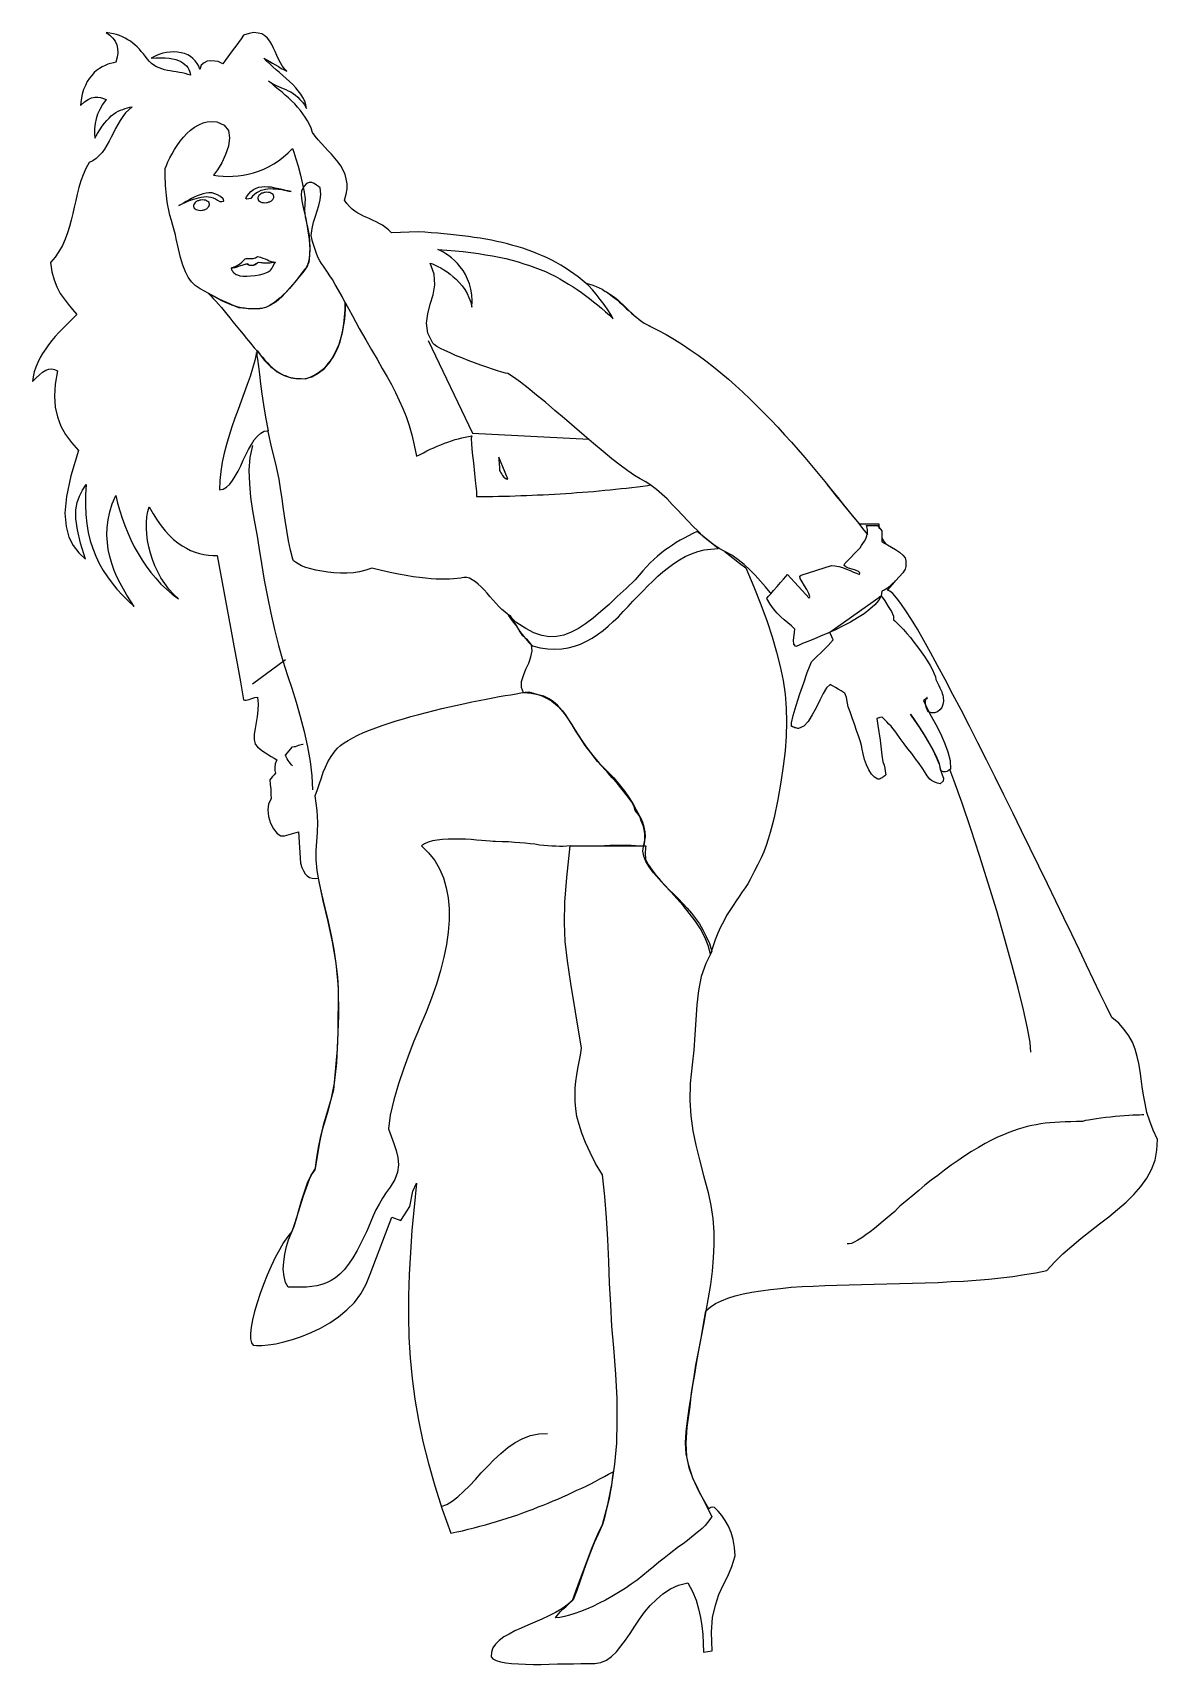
# Model space of a CAD drawing. Header units: millimetres. Extents: x -1583.45 to -1582.49, y 1864.67 to 1866.06.
import ezdxf

# ---------------------------------------------------------------- set-up
doc = ezdxf.new("R2010")
doc.units = ezdxf.units.MM
doc.header["$LTSCALE"] = 10
doc.layers.add('Humanos', color=2, linetype='Continuous')

msp = doc.modelspace()

# ---------------------------------------------------------------- linework, layer by layer
at = {"layer": 'Humanos'}
for points in [[(-1582.9746, 1865.8461), (-1582.975, 1865.8463), (-1582.9784, 1865.8492), (-1582.9819, 1865.8519), (-1582.9855, 1865.8546), (-1582.9892, 1865.8572), (-1582.9928, 1865.8596), (-1582.9966, 1865.8619), (-1583.0004, 1865.8641), (-1583.0043, 1865.8661), (-1583.0081, 1865.8681), (-1583.0121, 1865.8699), (-1583.0163, 1865.8716), (-1583.0203, 1865.8732), (-1583.0244, 1865.8748), (-1583.0288, 1865.8763), (-1583.033, 1865.8776), (-1583.0375, 1865.8788), (-1583.0419, 1865.8801), (-1583.0464, 1865.8812), (-1583.051, 1865.8821), (-1583.0557, 1865.8832), (-1583.0604, 1865.8841), (-1583.0653, 1865.8848), (-1583.0703, 1865.8856), (-1583.0752, 1865.8863), (-1583.0803, 1865.887), (-1583.0855, 1865.8876), (-1583.0906, 1865.8881), (-1583.0961, 1865.8886), (-1583.1013, 1865.8892), (-1583.1068, 1865.8896), (-1583.1124, 1865.8899), (-1583.1181, 1865.8903), (-1583.1406, 1865.8894), (-1583.1432, 1865.8919), (-1583.1457, 1865.8941), (-1583.1484, 1865.8959), (-1583.1512, 1865.8974), (-1583.1537, 1865.8988), (-1583.1564, 1865.9001), (-1583.1592, 1865.9014), (-1583.1617, 1865.9025), (-1583.1644, 1865.9037), (-1583.167, 1865.905), (-1583.1695, 1865.9063), (-1583.1719, 1865.9079), (-1583.1742, 1865.9097), (-1583.1764, 1865.9119), (-1583.1786, 1865.9145), (-1583.1806, 1865.9174), (-1583.1792, 1865.9223), (-1583.1784, 1865.9268), (-1583.1784, 1865.9312), (-1583.1792, 1865.9354), (-1583.1802, 1865.9392), (-1583.1819, 1865.9428), (-1583.1839, 1865.9465), (-1583.1862, 1865.9497), (-1583.189, 1865.953), (-1583.1917, 1865.9563), (-1583.1946, 1865.9594), (-1583.1975, 1865.9625), (-1583.2004, 1865.9655), (-1583.2031, 1865.9686), (-1583.2057, 1865.9717), (-1583.2079, 1865.975), (-1583.2092, 1865.9785), (-1583.2104, 1865.9817), (-1583.2121, 1865.9848), (-1583.2141, 1865.9879), (-1583.2161, 1865.9908), (-1583.2182, 1865.9937), (-1583.2206, 1865.9965), (-1583.223, 1865.9992), (-1583.2257, 1866.0017), (-1583.2284, 1866.0043), (-1583.2311, 1866.0068), (-1583.2339, 1866.0092), (-1583.2368, 1866.0115), (-1583.2397, 1866.0139), (-1583.2424, 1866.0163), (-1583.2453, 1866.0186), (-1583.2433, 1866.0174), (-1583.2411, 1866.0161), (-1583.239, 1866.015), (-1583.237, 1866.0141), (-1583.2348, 1866.0132), (-1583.2328, 1866.0123), (-1583.2306, 1866.0114), (-1583.2286, 1866.0104), (-1583.2264, 1866.0094), (-1583.2244, 1866.0081), (-1583.2224, 1866.0066), (-1583.2204, 1866.005), (-1583.2186, 1866.003), (-1583.2166, 1866.0008), (-1583.2148, 1865.9983), (-1583.213, 1865.9952), (-1583.2137, 1865.9984), (-1583.2146, 1866.0015), (-1583.2161, 1866.0046), (-1583.2179, 1866.0075), (-1583.2201, 1866.0103), (-1583.2222, 1866.013), (-1583.2248, 1866.0157), (-1583.2275, 1866.0183), (-1583.2304, 1866.0208), (-1583.2331, 1866.0234), (-1583.2361, 1866.0259), (-1583.239, 1866.0283), (-1583.2417, 1866.0308), (-1583.2444, 1866.0332), (-1583.247, 1866.0355), (-1583.2493, 1866.0381), (-1583.2468, 1866.0368), (-1583.2444, 1866.0354), (-1583.2419, 1866.0339), (-1583.2395, 1866.0324), (-1583.237, 1866.031), (-1583.2346, 1866.0295), (-1583.2321, 1866.0283), (-1583.2297, 1866.027), (-1583.2319, 1866.029), (-1583.2337, 1866.0315), (-1583.2353, 1866.0343), (-1583.2368, 1866.0374), (-1583.2382, 1866.0404), (-1583.2397, 1866.0437), (-1583.2411, 1866.0468), (-1583.2426, 1866.0499), (-1583.2444, 1866.0526), (-1583.2462, 1866.0552), (-1583.2486, 1866.0572), (-1583.2511, 1866.0588), (-1583.2542, 1866.0595), (-1583.2579, 1866.0599), (-1583.2619, 1866.0592), (-1583.2666, 1866.0577), (-1583.2688, 1866.0546), (-1583.271, 1866.0515), (-1583.2731, 1866.0484), (-1583.2755, 1866.0455), (-1583.2777, 1866.0424), (-1583.2799, 1866.0394), (-1583.2822, 1866.0363), (-1583.2844, 1866.0332), (-1583.2859, 1866.0343), (-1583.2882, 1866.0352), (-1583.2911, 1866.0357), (-1583.2944, 1866.0359), (-1583.2975, 1866.0355), (-1583.3002, 1866.0343), (-1583.3026, 1866.0321), (-1583.3039, 1866.0286), (-1583.3048, 1866.0314), (-1583.306, 1866.0337), (-1583.3077, 1866.0359), (-1583.3097, 1866.0379), (-1583.3119, 1866.0395), (-1583.3142, 1866.041), (-1583.317, 1866.0421), (-1583.3197, 1866.0428), (-1583.3228, 1866.0434), (-1583.3259, 1866.0435), (-1583.329, 1866.0434), (-1583.3322, 1866.043), (-1583.3355, 1866.0423), (-1583.3388, 1866.0412), (-1583.342, 1866.0399), (-1583.3453, 1866.0381), (-1583.341, 1866.0385), (-1583.337, 1866.0385), (-1583.3333, 1866.0385), (-1583.33, 1866.0381), (-1583.327, 1866.0375), (-1583.3244, 1866.037), (-1583.322, 1866.0361), (-1583.32, 1866.0352), (-1583.3182, 1866.0341), (-1583.3166, 1866.0328), (-1583.3153, 1866.0315), (-1583.3142, 1866.0301), (-1583.3133, 1866.0286), (-1583.3126, 1866.027), (-1583.312, 1866.0254), (-1583.3117, 1866.0237), (-1583.314, 1866.0244), (-1583.3164, 1866.0252), (-1583.3188, 1866.0257), (-1583.3213, 1866.0261), (-1583.3239, 1866.0265), (-1583.3264, 1866.0268), (-1583.329, 1866.0274), (-1583.3313, 1866.0277), (-1583.3339, 1866.0283), (-1583.3362, 1866.029), (-1583.3386, 1866.0299), (-1583.3408, 1866.0308), (-1583.3429, 1866.0321), (-1583.345, 1866.0337), (-1583.3468, 1866.0354), (-1583.3486, 1866.0375), (-1583.3502, 1866.0397), (-1583.3519, 1866.0419), (-1583.3537, 1866.0439), (-1583.3553, 1866.0457), (-1583.3571, 1866.0477), (-1583.3591, 1866.0494), (-1583.3609, 1866.051), (-1583.363, 1866.0526), (-1583.3651, 1866.0539), (-1583.3673, 1866.0552), (-1583.3697, 1866.0564), (-1583.3722, 1866.0574), (-1583.3748, 1866.0583), (-1583.3775, 1866.059), (-1583.3806, 1866.0595), (-1583.3837, 1866.0599), (-1583.3804, 1866.0577), (-1583.3779, 1866.0552), (-1583.3759, 1866.0526), (-1583.3746, 1866.0495), (-1583.3739, 1866.0464), (-1583.3737, 1866.0428), (-1583.3742, 1866.039), (-1583.3753, 1866.0348), (-1583.3775, 1866.0343), (-1583.3799, 1866.0337), (-1583.3822, 1866.033), (-1583.3846, 1866.0319), (-1583.3869, 1866.0308), (-1583.3893, 1866.0294), (-1583.3917, 1866.0277), (-1583.3939, 1866.0259), (-1583.3959, 1866.0235), (-1583.3979, 1866.021), (-1583.3997, 1866.0183), (-1583.4013, 1866.015), (-1583.4028, 1866.0114), (-1583.4039, 1866.0074), (-1583.4048, 1866.0028), (-1583.4055, 1865.9979), (-1583.402, 1866.001), (-1583.3989, 1866.003), (-1583.396, 1866.0045), (-1583.3933, 1866.005), (-1583.3908, 1866.005), (-1583.3884, 1866.0046), (-1583.386, 1866.0039), (-1583.3837, 1866.003), (-1583.3868, 1865.9988), (-1583.3891, 1865.9946), (-1583.3909, 1865.9906), (-1583.3922, 1865.9865), (-1583.3931, 1865.9825), (-1583.3935, 1865.9783), (-1583.3935, 1865.9743), (-1583.3933, 1865.9701), (-1583.3911, 1865.9739), (-1583.3891, 1865.9772), (-1583.3871, 1865.9803), (-1583.3851, 1865.9828), (-1583.3831, 1865.9852), (-1583.3811, 1865.9872), (-1583.3793, 1865.989), (-1583.3773, 1865.9906), (-1583.3753, 1865.9919), (-1583.3735, 1865.993), (-1583.3715, 1865.9939), (-1583.3695, 1865.9946), (-1583.3675, 1865.9954), (-1583.3655, 1865.9959), (-1583.3635, 1865.9965), (-1583.3615, 1865.9968), (-1583.3644, 1865.9943), (-1583.3671, 1865.9915), (-1583.3695, 1865.9885), (-1583.3717, 1865.9852), (-1583.3737, 1865.9817), (-1583.3757, 1865.9783), (-1583.3775, 1865.9746), (-1583.3793, 1865.971), (-1583.3811, 1865.9675), (-1583.3829, 1865.9641), (-1583.3849, 1865.9608), (-1583.3871, 1865.9579), (-1583.3895, 1865.9552), (-1583.392, 1865.9528), (-1583.3949, 1865.9508), (-1583.3982, 1865.9494), (-1583.4009, 1865.9443), (-1583.4031, 1865.9388), (-1583.4051, 1865.9336), (-1583.4068, 1865.9281), (-1583.4082, 1865.9225), (-1583.4095, 1865.917), (-1583.4108, 1865.9114), (-1583.412, 1865.9059), (-1583.4133, 1865.9003), (-1583.4148, 1865.8948), (-1583.4166, 1865.8894), (-1583.4186, 1865.8841), (-1583.4209, 1865.8788), (-1583.4239, 1865.8737), (-1583.4271, 1865.8688), (-1583.4311, 1865.8641), (-1583.4298, 1865.8563), (-1583.428, 1865.8494), (-1583.4257, 1865.8434), (-1583.4228, 1865.8379), (-1583.4195, 1865.8332), (-1583.416, 1865.8287), (-1583.4124, 1865.8243), (-1583.4086, 1865.8199), (-1583.4115, 1865.817), (-1583.4146, 1865.8139), (-1583.4177, 1865.8108), (-1583.4208, 1865.8077), (-1583.4239, 1865.8045), (-1583.4269, 1865.8012), (-1583.4298, 1865.7977), (-1583.4326, 1865.7941), (-1583.4351, 1865.7907), (-1583.4377, 1865.7868), (-1583.4398, 1865.7832), (-1583.4418, 1865.7792), (-1583.4435, 1865.7752), (-1583.4448, 1865.7712), (-1583.4457, 1865.767), (-1583.4462, 1865.7628), (-1583.4433, 1865.7659), (-1583.4404, 1865.7687), (-1583.4377, 1865.7708), (-1583.4349, 1865.7725), (-1583.4324, 1865.7734), (-1583.4298, 1865.7736), (-1583.4275, 1865.7732), (-1583.4249, 1865.7721), (-1583.4269, 1865.7607), (-1583.4275, 1865.7503), (-1583.4269, 1865.741), (-1583.4251, 1865.7328), (-1583.4222, 1865.725), (-1583.4182, 1865.7179), (-1583.4131, 1865.711), (-1583.4073, 1865.7043), (-1583.4137, 1865.6825), (-1583.4175, 1865.6649), (-1583.4188, 1865.6507), (-1583.4178, 1865.6394), (-1583.4155, 1865.6305), (-1583.4117, 1865.6232), (-1583.4068, 1865.617), (-1583.4013, 1865.6116), (-1583.4055, 1865.6254), (-1583.408, 1865.6367), (-1583.4093, 1865.6459), (-1583.4093, 1865.6536), (-1583.4082, 1865.6599), (-1583.4064, 1865.6654), (-1583.4037, 1865.6703), (-1583.4006, 1865.6752), (-1583.4011, 1865.6663), (-1583.4013, 1865.6578), (-1583.4009, 1865.6496), (-1583.4002, 1865.6418), (-1583.3989, 1865.6343), (-1583.3971, 1865.6274), (-1583.3949, 1865.6207), (-1583.3924, 1865.6141), (-1583.3895, 1865.6081), (-1583.3862, 1865.6021), (-1583.3826, 1865.5965), (-1583.3786, 1865.5912), (-1583.3744, 1865.586), (-1583.3697, 1865.581), (-1583.3648, 1865.5761), (-1583.3597, 1865.5714), (-1583.3628, 1865.5761), (-1583.3659, 1865.581), (-1583.3689, 1865.5861), (-1583.3717, 1865.5912), (-1583.3744, 1865.5967), (-1583.3768, 1865.6021), (-1583.3788, 1865.608), (-1583.3804, 1865.6138), (-1583.3819, 1865.6198), (-1583.3826, 1865.6259), (-1583.3829, 1865.6321), (-1583.3828, 1865.6387), (-1583.382, 1865.6452), (-1583.3806, 1865.6519), (-1583.3784, 1865.6589), (-1583.3755, 1865.6658), (-1583.3739, 1865.6592), (-1583.372, 1865.6529), (-1583.37, 1865.6465), (-1583.3677, 1865.6403), (-1583.3653, 1865.6341), (-1583.3626, 1865.6281), (-1583.3597, 1865.6223), (-1583.3564, 1865.6165), (-1583.3531, 1865.6109), (-1583.3495, 1865.6056), (-1583.3455, 1865.6003), (-1583.3413, 1865.5954), (-1583.337, 1865.5905), (-1583.3322, 1865.586), (-1583.3273, 1865.5818), (-1583.322, 1865.5778), (-1583.3262, 1865.5818), (-1583.3302, 1865.5861), (-1583.3337, 1865.5909), (-1583.337, 1865.5958), (-1583.3397, 1865.6009), (-1583.3422, 1865.6061), (-1583.3442, 1865.6114), (-1583.346, 1865.6169), (-1583.3473, 1865.6223), (-1583.3484, 1865.6276), (-1583.3491, 1865.6329), (-1583.3493, 1865.6379), (-1583.3493, 1865.643), (-1583.349, 1865.6478), (-1583.3482, 1865.6521), (-1583.3471, 1865.6563), (-1583.3437, 1865.6503), (-1583.3402, 1865.645), (-1583.3368, 1865.6401), (-1583.3333, 1865.6358), (-1583.3299, 1865.632), (-1583.3262, 1865.6285), (-1583.3226, 1865.6256), (-1583.319, 1865.623), (-1583.3153, 1865.6209), (-1583.3117, 1865.619), (-1583.3079, 1865.6176), (-1583.3042, 1865.6165), (-1583.3004, 1865.6156), (-1583.2966, 1865.615), (-1583.2928, 1865.6149), (-1583.289, 1865.6147), (-1583.2862, 1865.5994), (-1583.2833, 1865.584), (-1583.2806, 1865.5687), (-1583.2777, 1865.5534), (-1583.275, 1865.538), (-1583.2722, 1865.5227), (-1583.2693, 1865.5072), (-1583.2666, 1865.492), (-1583.2655, 1865.4916), (-1583.2644, 1865.4916), (-1583.2633, 1865.4918), (-1583.2619, 1865.4923), (-1583.2604, 1865.4929), (-1583.2588, 1865.4934), (-1583.257, 1865.494), (-1583.2548, 1865.4941), (-1583.2542, 1865.4885), (-1583.2544, 1865.4831), (-1583.2551, 1865.4776), (-1583.256, 1865.4725), (-1583.2568, 1865.4674), (-1583.2575, 1865.4627), (-1583.2575, 1865.4582), (-1583.2568, 1865.4542), (-1583.2548, 1865.452), (-1583.2526, 1865.45), (-1583.2502, 1865.4483), (-1583.2479, 1865.4467), (-1583.2453, 1865.4452), (-1583.243, 1865.4438), (-1583.2406, 1865.4423), (-1583.2384, 1865.4407), (-1583.2397, 1865.4374), (-1583.2401, 1865.4343), (-1583.2399, 1865.4318), (-1583.2395, 1865.4296), (-1583.2406, 1865.4282), (-1583.2419, 1865.4267), (-1583.243, 1865.4252), (-1583.2442, 1865.4238), (-1583.2439, 1865.4198), (-1583.2435, 1865.4158), (-1583.2433, 1865.4116), (-1583.243, 1865.4076), (-1583.2453, 1865.4034), (-1583.2461, 1865.3982), (-1583.2453, 1865.3925), (-1583.2437, 1865.3869), (-1583.2411, 1865.382), (-1583.2381, 1865.3782), (-1583.235, 1865.376), (-1583.2319, 1865.376), (-1583.2199, 1865.3794), (-1583.2181, 1865.3529), (-1583.217, 1865.3493), (-1583.2157, 1865.3462), (-1583.2142, 1865.3438), (-1583.2124, 1865.342), (-1583.2104, 1865.3407), (-1583.2081, 1865.3402), (-1583.2057, 1865.3398), (-1583.2031, 1865.34), (-1583.1991, 1865.3209), (-1583.195, 1865.3033), (-1583.1913, 1865.286), (-1583.1882, 1865.2676), (-1583.1862, 1865.2471), (-1583.1857, 1865.2233), (-1583.187, 1865.1946), (-1583.1902, 1865.16), (-1583.1926, 1865.1504), (-1583.195, 1865.1418), (-1583.1973, 1865.134), (-1583.1993, 1865.1266), (-1583.2013, 1865.1189), (-1583.203, 1865.1109), (-1583.2046, 1865.102), (-1583.2059, 1865.0918), (-1583.2082, 1865.0887), (-1583.2108, 1865.0835), (-1583.2133, 1865.0766), (-1583.2161, 1865.0686), (-1583.2188, 1865.0602), (-1583.2213, 1865.0522), (-1583.2235, 1865.0449), (-1583.2255, 1865.0393), (-1583.229, 1865.0351), (-1583.2326, 1865.03), (-1583.2361, 1865.0238), (-1583.2397, 1865.0171), (-1583.2431, 1865.0098), (-1583.2466, 1865.0022), (-1583.2497, 1864.9942), (-1583.2526, 1864.9864), (-1583.2551, 1864.9786), (-1583.2573, 1864.9711), (-1583.2591, 1864.9642), (-1583.2602, 1864.9579), (-1583.2608, 1864.9524), (-1583.2608, 1864.9479), (-1583.26, 1864.9446), (-1583.2586, 1864.9426), (-1583.2555, 1864.9422), (-1583.251, 1864.9422), (-1583.2457, 1864.9428), (-1583.2393, 1864.9437), (-1583.2324, 1864.9453), (-1583.225, 1864.9473), (-1583.2172, 1864.95), (-1583.2092, 1864.9533), (-1583.2012, 1864.9571), (-1583.1933, 1864.9615), (-1583.1857, 1864.9666), (-1583.1788, 1864.9726), (-1583.1722, 1864.9789), (-1583.1668, 1864.9862), (-1583.1622, 1864.9944), (-1583.1588, 1865.0031), (-1583.1404, 1865.0515), (-1583.1328, 1865.0488), (-1583.125, 1865.0606), (-1583.1226, 1865.0737), (-1583.1195, 1865.0804), (-1583.1215, 1865.06), (-1583.1233, 1865.0404), (-1583.1246, 1865.0213), (-1583.1257, 1865.0028), (-1583.1263, 1864.9846), (-1583.1263, 1864.9669), (-1583.1259, 1864.9493), (-1583.1248, 1864.9317), (-1583.1232, 1864.9142), (-1583.1208, 1864.8966), (-1583.1177, 1864.8788), (-1583.1139, 1864.8606), (-1583.1093, 1864.8419), (-1583.1039, 1864.8228), (-1583.0975, 1864.803), (-1583.0903, 1864.7824), (-1583.0852, 1864.7835), (-1583.0803, 1864.7846), (-1583.0753, 1864.7859), (-1583.0704, 1864.7871), (-1583.0655, 1864.7884), (-1583.0608, 1864.7897), (-1583.0561, 1864.791), (-1583.0514, 1864.7924), (-1583.0468, 1864.7939), (-1583.0423, 1864.7953), (-1583.0377, 1864.7968), (-1583.0332, 1864.7982), (-1583.0288, 1864.7999), (-1583.0244, 1864.8015), (-1583.0201, 1864.803), (-1583.0157, 1864.8048), (-1583.0115, 1864.8064), (-1583.0072, 1864.8081), (-1583.003, 1864.8099), (-1582.999, 1864.8115), (-1582.9948, 1864.8133), (-1582.9908, 1864.8151), (-1582.9868, 1864.817), (-1582.9828, 1864.819), (-1582.9788, 1864.8208), (-1582.975, 1864.8226), (-1582.971, 1864.8246), (-1582.9672, 1864.8266), (-1582.9634, 1864.8286), (-1582.9595, 1864.8306), (-1582.9559, 1864.8326), (-1582.9521, 1864.8346), (-1582.9528, 1864.8286), (-1582.9535, 1864.823), (-1582.9544, 1864.8173), (-1582.9555, 1864.8119), (-1582.9568, 1864.8064), (-1582.9581, 1864.801), (-1582.9595, 1864.7955), (-1582.961, 1864.7899), (-1582.9646, 1864.7822), (-1582.9681, 1864.7742), (-1582.9714, 1864.7662), (-1582.9743, 1864.7582), (-1582.9772, 1864.7501), (-1582.9801, 1864.7419), (-1582.983, 1864.7337), (-1582.9861, 1864.7257), (-1582.9906, 1864.7217), (-1582.9957, 1864.7182), (-1583.0012, 1864.715), (-1583.0068, 1864.7121), (-1583.0126, 1864.7092), (-1583.0186, 1864.7066), (-1583.0246, 1864.7041), (-1583.0303, 1864.7017), (-1583.0357, 1864.6992), (-1583.0406, 1864.6966), (-1583.0452, 1864.6941), (-1583.049, 1864.6912), (-1583.0523, 1864.6881), (-1583.0544, 1864.6848), (-1583.0557, 1864.6812), (-1583.0559, 1864.6772), (-1583.0543, 1864.6755), (-1583.0515, 1864.6741), (-1583.0479, 1864.673), (-1583.0435, 1864.6722), (-1583.0384, 1864.6715), (-1583.0326, 1864.6712), (-1583.0266, 1864.671), (-1583.0201, 1864.6708), (-1583.0134, 1864.6708), (-1583.0064, 1864.671), (-1582.9994, 1864.6712), (-1582.9924, 1864.6713), (-1582.9857, 1864.6713), (-1582.9794, 1864.6715), (-1582.9734, 1864.6715), (-1582.9677, 1864.6715), (-1582.9624, 1864.6724), (-1582.9577, 1864.6744), (-1582.9534, 1864.6775), (-1582.9492, 1864.6815), (-1582.9454, 1864.6862), (-1582.9414, 1864.6915), (-1582.9375, 1864.6972), (-1582.9336, 1864.7032), (-1582.9296, 1864.7092), (-1582.9252, 1864.7152), (-1582.9205, 1864.7208), (-1582.9152, 1864.7261), (-1582.9096, 1864.7308), (-1582.9032, 1864.735), (-1582.8963, 1864.7381), (-1582.8885, 1864.7402), (-1582.8845, 1864.7328), (-1582.8814, 1864.7255), (-1582.8792, 1864.7181), (-1582.8776, 1864.7108), (-1582.8765, 1864.7035), (-1582.8757, 1864.6961), (-1582.8754, 1864.6888), (-1582.875, 1864.6813), (-1582.8677, 1864.6824), (-1582.8683, 1864.6981), (-1582.8674, 1864.7108), (-1582.865, 1864.7213), (-1582.8619, 1864.7302), (-1582.8583, 1864.7381), (-1582.8545, 1864.7459), (-1582.851, 1864.7541), (-1582.8481, 1864.7633), (-1582.8487, 1864.7704), (-1582.8499, 1864.777), (-1582.8516, 1864.783), (-1582.8537, 1864.7884), (-1582.8565, 1864.7933), (-1582.8594, 1864.7975), (-1582.8625, 1864.8013), (-1582.8657, 1864.8044), (-1582.8674, 1864.8046), (-1582.8687, 1864.8044), (-1582.8696, 1864.8039), (-1582.8706, 1864.8033), (-1582.8785, 1864.8171), (-1582.8841, 1864.8293), (-1582.8877, 1864.8402), (-1582.8897, 1864.85), (-1582.8903, 1864.8595), (-1582.8899, 1864.8688), (-1582.8886, 1864.8782), (-1582.8872, 1864.8886), (-1582.8856, 1864.899), (-1582.8841, 1864.9084), (-1582.8826, 1864.9177), (-1582.881, 1864.9269), (-1582.8794, 1864.9366), (-1582.8774, 1864.9469), (-1582.8754, 1864.9586), (-1582.873, 1864.9719), (-1582.8694, 1864.9749), (-1582.8648, 1864.9779), (-1582.8599, 1864.9804), (-1582.8543, 1864.9826), (-1582.8481, 1864.9846), (-1582.8412, 1864.9862), (-1582.8339, 1864.9877), (-1582.8263, 1864.9889), (-1582.8181, 1864.99), (-1582.8096, 1864.9909), (-1582.8005, 1864.9918), (-1582.7912, 1864.9924), (-1582.7816, 1864.9929), (-1582.7718, 1864.9933), (-1582.7616, 1864.9937), (-1582.7512, 1864.994), (-1582.7407, 1864.9942), (-1582.7299, 1864.9946), (-1582.719, 1864.9948), (-1582.7081, 1864.9949), (-1582.6972, 1864.9953), (-1582.6863, 1864.9957), (-1582.6754, 1864.996), (-1582.6643, 1864.9966), (-1582.6536, 1864.9971), (-1582.6429, 1864.9979), (-1582.6323, 1864.9988), (-1582.6219, 1864.9998), (-1582.6116, 1865.0011), (-1582.6018, 1865.0026), (-1582.5921, 1865.0042), (-1582.5827, 1865.0062), (-1582.5761, 1865.0135), (-1582.5692, 1865.0204), (-1582.5616, 1865.0269), (-1582.5538, 1865.0333), (-1582.546, 1865.0397), (-1582.538, 1865.0457), (-1582.53, 1865.0518), (-1582.5225, 1865.058), (-1582.5152, 1865.0644), (-1582.5087, 1865.0709), (-1582.5027, 1865.0777), (-1582.4978, 1865.0848), (-1582.4936, 1865.0922), (-1582.4907, 1865.1), (-1582.4891, 1865.1086), (-1582.4887, 1865.1175), (-1582.4923, 1865.1255), (-1582.4952, 1865.1333), (-1582.4976, 1865.1407), (-1582.4992, 1865.1482), (-1582.5005, 1865.1555), (-1582.5016, 1865.1624), (-1582.5025, 1865.1693), (-1582.5034, 1865.1758), (-1582.5045, 1865.1822), (-1582.506, 1865.1884), (-1582.5076, 1865.1946), (-1582.51, 1865.2004), (-1582.5131, 1865.206), (-1582.5169, 1865.2113), (-1582.5216, 1865.2166), (-1582.5276, 1865.2216), (-1582.5323, 1865.2315), (-1582.5376, 1865.2422), (-1582.543, 1865.2536), (-1582.5489, 1865.266), (-1582.555, 1865.2787), (-1582.5616, 1865.2924), (-1582.5683, 1865.3062), (-1582.5752, 1865.3205), (-1582.5823, 1865.3353), (-1582.5896, 1865.3502), (-1582.5969, 1865.3654), (-1582.6043, 1865.3805), (-1582.6118, 1865.3958), (-1582.6194, 1865.4111), (-1582.6269, 1865.4262), (-1582.6341, 1865.4409), (-1582.6416, 1865.4554), (-1582.6487, 1865.4696), (-1582.6558, 1865.4834), (-1582.6627, 1865.4965), (-1582.6694, 1865.5092), (-1582.6758, 1865.5211), (-1582.6818, 1865.5321), (-1582.6876, 1865.5425), (-1582.693, 1865.552), (-1582.6981, 1865.5603), (-1582.7029, 1865.5676), (-1582.707, 1865.5738), (-1582.7107, 1865.5787), (-1582.7138, 1865.5823), (-1582.7165, 1865.5845), (-1582.7185, 1865.5852), (-1582.7121, 1865.5925), (-1582.7116, 1865.5932), (-1582.7116, 1865.5932)], [(-1583.225, 1865.9614), (-1583.2239, 1865.9581), (-1583.2222, 1865.9526), (-1583.2202, 1865.9461), (-1583.2182, 1865.9386), (-1583.2164, 1865.931), (-1583.215, 1865.9241), (-1583.2142, 1865.9183), (-1583.2144, 1865.9141), (-1583.2148, 1865.9088), (-1583.2142, 1865.903), (-1583.2132, 1865.8981), (-1583.2124, 1865.8956), (-1583.2108, 1865.8872), (-1583.2101, 1865.8767), (-1583.2108, 1865.867), (-1583.2126, 1865.8608), (-1583.2159, 1865.8567), (-1583.219, 1865.8527), (-1583.2219, 1865.8488), (-1583.2248, 1865.8454), (-1583.2275, 1865.8421), (-1583.2302, 1865.8392), (-1583.233, 1865.8366), (-1583.2355, 1865.8341), (-1583.2379, 1865.8321), (-1583.2402, 1865.8303), (-1583.2426, 1865.8287), (-1583.2448, 1865.8274), (-1583.247, 1865.8263), (-1583.249, 1865.8256), (-1583.251, 1865.825), (-1583.2528, 1865.8248), (-1583.2564, 1865.8247), (-1583.2597, 1865.8247), (-1583.2628, 1865.8248), (-1583.2657, 1865.8252), (-1583.2684, 1865.8256), (-1583.2711, 1865.8263), (-1583.2739, 1865.827), (-1583.2766, 1865.8279), (-1583.2793, 1865.829), (-1583.282, 1865.8303), (-1583.2851, 1865.8317), (-1583.2882, 1865.8334), (-1583.2917, 1865.8352), (-1583.2953, 1865.8372), (-1583.2993, 1865.8394), (-1583.3037, 1865.8417), (-1583.3077, 1865.8445), (-1583.3111, 1865.8477), (-1583.3139, 1865.8516), (-1583.3162, 1865.8563), (-1583.3184, 1865.8619), (-1583.3202, 1865.8685), (-1583.322, 1865.8759), (-1583.3239, 1865.8845), (-1583.3246, 1865.8877), (-1583.3257, 1865.8916), (-1583.3268, 1865.8957), (-1583.328, 1865.9001), (-1583.3293, 1865.9045), (-1583.3304, 1865.9088), (-1583.3311, 1865.9126), (-1583.3317, 1865.9159), (-1583.3322, 1865.9212), (-1583.333, 1865.9299), (-1583.3335, 1865.9386), (-1583.3333, 1865.9441), (-1583.3322, 1865.9468), (-1583.331, 1865.9499), (-1583.3293, 1865.9532), (-1583.3275, 1865.9568), (-1583.3253, 1865.9603), (-1583.3231, 1865.9639), (-1583.3206, 1865.9674), (-1583.3177, 1865.9708), (-1583.3148, 1865.9739), (-1583.3117, 1865.9768), (-1583.3084, 1865.9794), (-1583.3048, 1865.9814), (-1583.3011, 1865.983), (-1583.2975, 1865.9839), (-1583.2935, 1865.9843), (-1583.2895, 1865.9839), (-1583.2831, 1865.9812), (-1583.2795, 1865.9765), (-1583.2786, 1865.9703), (-1583.2795, 1865.9632), (-1583.2819, 1865.9561), (-1583.2851, 1865.9492), (-1583.2888, 1865.9432), (-1583.2922, 1865.9386), (-1583.2882, 1865.9381), (-1583.2841, 1865.9377), (-1583.2799, 1865.9375), (-1583.2757, 1865.9377), (-1583.2713, 1865.9379), (-1583.267, 1865.9386), (-1583.2626, 1865.9394), (-1583.2582, 1865.9405), (-1583.2539, 1865.9419), (-1583.2495, 1865.9437), (-1583.2453, 1865.9457), (-1583.241, 1865.9481), (-1583.2368, 1865.9508), (-1583.2328, 1865.9539), (-1583.2288, 1865.9575), (-1583.225, 1865.9614)], [(-1583.2968, 1865.8381), (-1583.2946, 1865.8359), (-1583.2924, 1865.8337), (-1583.2902, 1865.8312), (-1583.2879, 1865.8287), (-1583.2855, 1865.8259), (-1583.2831, 1865.823), (-1583.2808, 1865.8201), (-1583.2782, 1865.817), (-1583.2757, 1865.8137), (-1583.273, 1865.8103), (-1583.2701, 1865.8068), (-1583.2671, 1865.8032), (-1583.264, 1865.7996), (-1583.2608, 1865.7956), (-1583.2575, 1865.7917), (-1583.2539, 1865.7876), (-1583.249, 1865.7812), (-1583.2437, 1865.7757), (-1583.2381, 1865.7714), (-1583.2322, 1865.7681), (-1583.2262, 1865.7661), (-1583.2202, 1865.7652), (-1583.2142, 1865.7656), (-1583.2084, 1865.767), (-1583.203, 1865.7699), (-1583.1977, 1865.7741), (-1583.193, 1865.7796), (-1583.1888, 1865.7867), (-1583.1852, 1865.7948), (-1583.1824, 1865.8047), (-1583.1804, 1865.8159), (-1583.1795, 1865.8288), (-1583.1828, 1865.8354), (-1583.1859, 1865.8408), (-1583.1886, 1865.8456), (-1583.191, 1865.8496), (-1583.1932, 1865.853), (-1583.1951, 1865.8559), (-1583.197, 1865.8586), (-1583.1986, 1865.861), (-1583.2002, 1865.8634), (-1583.2017, 1865.8657), (-1583.203, 1865.8683), (-1583.2042, 1865.871), (-1583.2055, 1865.8743), (-1583.2066, 1865.8779), (-1583.2079, 1865.8821), (-1583.2092, 1865.8872), (-1583.2082, 1865.8932), (-1583.207, 1865.8986), (-1583.2055, 1865.9036), (-1583.2039, 1865.9083), (-1583.2026, 1865.9128), (-1583.2015, 1865.9176), (-1583.201, 1865.9225), (-1583.2013, 1865.9279), (-1583.2028, 1865.9288), (-1583.2046, 1865.9301), (-1583.2064, 1865.9314), (-1583.2086, 1865.9323), (-1583.2108, 1865.9323), (-1583.213, 1865.9314), (-1583.2151, 1865.9292), (-1583.2173, 1865.9252), (-1583.2177, 1865.9219), (-1583.217, 1865.9166), (-1583.2155, 1865.9097), (-1583.2137, 1865.9017), (-1583.2121, 1865.893), (-1583.2108, 1865.8839), (-1583.2102, 1865.8752), (-1583.2108, 1865.8668), (-1583.211, 1865.8645), (-1583.2121, 1865.8619), (-1583.2139, 1865.8588), (-1583.2162, 1865.8556), (-1583.2195, 1865.8517), (-1583.223, 1865.8476), (-1583.227, 1865.843), (-1583.2311, 1865.8381), (-1583.2339, 1865.8354), (-1583.2366, 1865.8328), (-1583.239, 1865.8308), (-1583.2413, 1865.8292), (-1583.2437, 1865.8279), (-1583.2459, 1865.8268), (-1583.2481, 1865.8259), (-1583.2502, 1865.8254), (-1583.2526, 1865.825), (-1583.2548, 1865.8248), (-1583.2571, 1865.8247), (-1583.2595, 1865.8247), (-1583.2621, 1865.8248), (-1583.2648, 1865.825), (-1583.2675, 1865.8254), (-1583.2706, 1865.8256), (-1583.2742, 1865.827), (-1583.2777, 1865.8287), (-1583.281, 1865.8301), (-1583.2842, 1865.8316), (-1583.2875, 1865.833), (-1583.2906, 1865.8347), (-1583.2937, 1865.8363), (-1583.2968, 1865.8381)], [(-1583.264, 1865.9201), (-1583.2622, 1865.9226), (-1583.2604, 1865.9246), (-1583.2582, 1865.9263), (-1583.2559, 1865.9274), (-1583.2535, 1865.9283), (-1583.251, 1865.9286), (-1583.2484, 1865.9288), (-1583.2459, 1865.9286), (-1583.2431, 1865.9285), (-1583.2404, 1865.9279), (-1583.2379, 1865.9274), (-1583.2353, 1865.9268), (-1583.2328, 1865.9263), (-1583.2304, 1865.9256), (-1583.2282, 1865.925), (-1583.2261, 1865.9246), (-1583.229, 1865.9252), (-1583.2317, 1865.9256), (-1583.2342, 1865.9261), (-1583.2368, 1865.9263), (-1583.2393, 1865.9266), (-1583.2417, 1865.9266), (-1583.2439, 1865.9268), (-1583.2461, 1865.9266), (-1583.2481, 1865.9265), (-1583.2501, 1865.9259), (-1583.252, 1865.9254), (-1583.2539, 1865.9245), (-1583.2557, 1865.9234), (-1583.2573, 1865.9221), (-1583.259, 1865.9206), (-1583.2604, 1865.9188), (-1583.2622, 1865.9185), (-1583.2639, 1865.9181), (-1583.2646, 1865.9186), (-1583.264, 1865.9201)], [(-1583.2841, 1865.9183), (-1583.2864, 1865.9203), (-1583.2888, 1865.9217), (-1583.2911, 1865.9228), (-1583.2935, 1865.9234), (-1583.2961, 1865.9234), (-1583.2986, 1865.9232), (-1583.3011, 1865.9226), (-1583.3037, 1865.9219), (-1583.306, 1865.921), (-1583.3086, 1865.9197), (-1583.311, 1865.9186), (-1583.3133, 1865.9174), (-1583.3155, 1865.9161), (-1583.3177, 1865.9148), (-1583.3197, 1865.9137), (-1583.3217, 1865.9128), (-1583.319, 1865.9141), (-1583.3164, 1865.9152), (-1583.314, 1865.9163), (-1583.3117, 1865.9172), (-1583.3093, 1865.9181), (-1583.3071, 1865.9188), (-1583.305, 1865.9194), (-1583.3028, 1865.9199), (-1583.3006, 1865.9201), (-1583.2986, 1865.9203), (-1583.2966, 1865.9201), (-1583.2946, 1865.9197), (-1583.2926, 1865.9192), (-1583.2906, 1865.9185), (-1583.2888, 1865.9174), (-1583.2868, 1865.9161), (-1583.2851, 1865.9161), (-1583.2837, 1865.9163), (-1583.2833, 1865.9168), (-1583.2841, 1865.9183)], [(-1582.8176, 1865.5823), (-1582.8183, 1865.5832), (-1582.8223, 1865.5881), (-1582.8265, 1865.593), (-1582.831, 1865.598), (-1582.8356, 1865.6027), (-1582.8405, 1865.607), (-1582.8456, 1865.6112), (-1582.851, 1865.615), (-1582.857, 1865.6181), (-1582.8617, 1865.6207), (-1582.8663, 1865.6238), (-1582.8708, 1865.6272), (-1582.8754, 1865.631), (-1582.8797, 1865.6354), (-1582.8841, 1865.6398), (-1582.8885, 1865.6443), (-1582.893, 1865.649), (-1582.8974, 1865.6538), (-1582.9017, 1865.6583), (-1582.9061, 1865.6629), (-1582.9106, 1865.667), (-1582.9152, 1865.671), (-1582.9197, 1865.6745), (-1582.9243, 1865.6776), (-1582.929, 1865.6801), (-1582.9339, 1865.683), (-1582.9395, 1865.6869), (-1582.9459, 1865.6916), (-1582.953, 1865.6972), (-1582.9606, 1865.7034), (-1582.9686, 1865.7101), (-1582.9768, 1865.717), (-1582.985, 1865.7241), (-1582.9934, 1865.7314), (-1583.0017, 1865.7383), (-1583.0095, 1865.7452), (-1583.0172, 1865.7514), (-1583.0244, 1865.7572), (-1583.031, 1865.7623), (-1583.0368, 1865.7665), (-1583.0417, 1865.7696), (-1583.0437, 1865.7701), (-1583.0468, 1865.7708), (-1583.0504, 1865.7721), (-1583.0548, 1865.7734), (-1583.0595, 1865.775), (-1583.0646, 1865.7768), (-1583.0701, 1865.7788), (-1583.0755, 1865.7808), (-1583.0808, 1865.783), (-1583.0861, 1865.785), (-1583.0908, 1865.7872), (-1583.0952, 1865.7892), (-1583.099, 1865.791), (-1583.1021, 1865.7927), (-1583.1043, 1865.7943), (-1583.1055, 1865.7956), (-1583.1097, 1865.8041), (-1583.1108, 1865.8125), (-1583.1099, 1865.8205), (-1583.1077, 1865.8287), (-1583.1053, 1865.8368), (-1583.1039, 1865.8452), (-1583.1044, 1865.8543), (-1583.1077, 1865.8637), (-1583.1057, 1865.863), (-1583.1035, 1865.8619), (-1583.1012, 1865.8608), (-1583.0986, 1865.8596), (-1583.0961, 1865.8579), (-1583.0933, 1865.8563), (-1583.0908, 1865.8543), (-1583.0881, 1865.8521), (-1583.0855, 1865.8497), (-1583.083, 1865.8472), (-1583.0806, 1865.8443), (-1583.0784, 1865.8412), (-1583.0764, 1865.8379), (-1583.0748, 1865.8343), (-1583.0733, 1865.8305), (-1583.0723, 1865.8263), (-1583.0721, 1865.8317), (-1583.0724, 1865.8368), (-1583.0732, 1865.8416), (-1583.0743, 1865.8461), (-1583.0759, 1865.8501), (-1583.0777, 1865.8539), (-1583.0797, 1865.8574), (-1583.0821, 1865.8605), (-1583.0844, 1865.8634), (-1583.087, 1865.8659), (-1583.0895, 1865.8681), (-1583.0921, 1865.8701), (-1583.0944, 1865.8717), (-1583.097, 1865.8732), (-1583.0992, 1865.8743), (-1583.1012, 1865.8752), (-1583.0937, 1865.8746), (-1583.0866, 1865.8741), (-1583.0797, 1865.8736), (-1583.0732, 1865.8727), (-1583.0666, 1865.8719), (-1583.0606, 1865.8708), (-1583.0546, 1865.8699), (-1583.049, 1865.8687), (-1583.0434, 1865.8676), (-1583.0381, 1865.8661), (-1583.033, 1865.8647), (-1583.0279, 1865.8632), (-1583.0232, 1865.8616), (-1583.0186, 1865.8599), (-1583.0141, 1865.8583), (-1583.0097, 1865.8565), (-1583.0055, 1865.8545), (-1583.0015, 1865.8525), (-1582.9975, 1865.8503), (-1582.9937, 1865.8481), (-1582.9899, 1865.8459), (-1582.9861, 1865.8436), (-1582.9826, 1865.8412), (-1582.979, 1865.8387), (-1582.9755, 1865.8361), (-1582.9721, 1865.8336), (-1582.9686, 1865.8308), (-1582.9654, 1865.8281), (-1582.9619, 1865.8252), (-1582.9586, 1865.8223), (-1582.9552, 1865.8194), (-1582.9519, 1865.8163), (-1582.9541, 1865.8199), (-1582.9566, 1865.8239), (-1582.9597, 1865.8285), (-1582.963, 1865.8328), (-1582.9664, 1865.8372), (-1582.9697, 1865.841), (-1582.9726, 1865.8443), (-1582.9752, 1865.8467), (-1582.9721, 1865.8459), (-1582.9692, 1865.8448), (-1582.9664, 1865.8439), (-1582.9639, 1865.8427), (-1582.9614, 1865.8414), (-1582.959, 1865.8399), (-1582.9566, 1865.8385), (-1582.9543, 1865.8368), (-1582.9525, 1865.8354), (-1582.9506, 1865.8339), (-1582.9486, 1865.8323), (-1582.9466, 1865.8305), (-1582.9446, 1865.8287), (-1582.9426, 1865.8268), (-1582.9405, 1865.8248), (-1582.9385, 1865.823), (-1582.9363, 1865.821), (-1582.9341, 1865.8192), (-1582.9319, 1865.8174), (-1582.9299, 1865.8157), (-1582.9277, 1865.8141), (-1582.9256, 1865.8127), (-1582.9234, 1865.8114), (-1582.9212, 1865.8103), (-1582.9139, 1865.8067), (-1582.9068, 1865.8028), (-1582.8999, 1865.7987), (-1582.893, 1865.7945), (-1582.8863, 1865.7899), (-1582.8796, 1865.7854), (-1582.873, 1865.7805), (-1582.8666, 1865.7754), (-1582.8603, 1865.7703), (-1582.8539, 1865.765), (-1582.8477, 1865.7596), (-1582.8416, 1865.7539), (-1582.8356, 1865.7481), (-1582.8296, 1865.7423), (-1582.8236, 1865.7363), (-1582.8176, 1865.7301), (-1582.8117, 1865.7239), (-1582.8061, 1865.7176), (-1582.8003, 1865.7112), (-1582.7945, 1865.7047), (-1582.7888, 1865.6981), (-1582.7832, 1865.6914), (-1582.7776, 1865.6847), (-1582.7719, 1865.6779), (-1582.7665, 1865.671), (-1582.7608, 1865.6641), (-1582.7552, 1865.6572), (-1582.7496, 1865.6503), (-1582.7441, 1865.6434), (-1582.7385, 1865.6363), (-1582.7356, 1865.6327), (-1582.7356, 1865.6332)], [(-1583.2773, 1865.8594), (-1583.2768, 1865.8581), (-1583.2761, 1865.8572), (-1583.2757, 1865.8563), (-1583.2751, 1865.8557), (-1583.2744, 1865.8552), (-1583.2737, 1865.8546), (-1583.273, 1865.8541), (-1583.2719, 1865.8536), (-1583.2697, 1865.853), (-1583.267, 1865.8527), (-1583.2639, 1865.8527), (-1583.2604, 1865.8528), (-1583.2568, 1865.8532), (-1583.2531, 1865.8537), (-1583.2499, 1865.8546), (-1583.2468, 1865.8557), (-1583.2457, 1865.8563), (-1583.2448, 1865.8568), (-1583.2441, 1865.8574), (-1583.2433, 1865.8581), (-1583.2426, 1865.859), (-1583.2419, 1865.8603), (-1583.241, 1865.8621), (-1583.2399, 1865.8643), (-1583.2417, 1865.8641), (-1583.2435, 1865.8639), (-1583.2453, 1865.8637), (-1583.247, 1865.8637), (-1583.2486, 1865.8637), (-1583.2502, 1865.8637), (-1583.252, 1865.8639), (-1583.2541, 1865.8641), (-1583.2581, 1865.8619), (-1583.259, 1865.8617), (-1583.2597, 1865.8617), (-1583.2602, 1865.8616), (-1583.2608, 1865.8616), (-1583.2613, 1865.8617), (-1583.2621, 1865.8619), (-1583.2628, 1865.8623), (-1583.2639, 1865.8628), (-1583.2653, 1865.8625), (-1583.2673, 1865.8619), (-1583.2693, 1865.8614), (-1583.2715, 1865.8608), (-1583.2735, 1865.8605), (-1583.2753, 1865.8599), (-1583.2766, 1865.8596), (-1583.2773, 1865.8594)], [(-1583.2633, 1865.8676), (-1583.2621, 1865.8676), (-1583.261, 1865.8676), (-1583.2599, 1865.8676), (-1583.2584, 1865.8677), (-1583.2575, 1865.8679), (-1583.2564, 1865.8683), (-1583.2555, 1865.8687), (-1583.2546, 1865.8692), (-1583.2522, 1865.8687), (-1583.2501, 1865.8679), (-1583.2482, 1865.8672), (-1583.2464, 1865.8665), (-1583.2448, 1865.8657), (-1583.2431, 1865.8652), (-1583.2415, 1865.8647), (-1583.2395, 1865.8643), (-1583.2413, 1865.8641), (-1583.2428, 1865.8639), (-1583.2439, 1865.8637), (-1583.2451, 1865.8637), (-1583.2466, 1865.8637), (-1583.2484, 1865.8637), (-1583.2508, 1865.8639), (-1583.2539, 1865.8641), (-1583.2555, 1865.8632), (-1583.2568, 1865.8623), (-1583.2581, 1865.8617), (-1583.2591, 1865.8616), (-1583.26, 1865.8616), (-1583.2611, 1865.8617), (-1583.2621, 1865.8623), (-1583.2631, 1865.863), (-1583.2646, 1865.8628), (-1583.2664, 1865.8623), (-1583.2682, 1865.8617), (-1583.2704, 1865.861), (-1583.2724, 1865.8603), (-1583.2742, 1865.8597), (-1583.2759, 1865.8594), (-1583.2771, 1865.8594), (-1583.2731, 1865.8612), (-1583.2702, 1865.8628), (-1583.2682, 1865.8645), (-1583.267, 1865.8657), (-1583.2661, 1865.8666), (-1583.2653, 1865.8674), (-1583.2644, 1865.8676), (-1583.2633, 1865.8676)], [(-1583.255, 1865.7847), (-1583.2551, 1865.7892), (-1583.2528, 1865.7863), (-1583.2506, 1865.7836), (-1583.2484, 1865.781), (-1583.2462, 1865.7787), (-1583.2442, 1865.7765), (-1583.2421, 1865.7745), (-1583.2401, 1865.7727), (-1583.2379, 1865.7712), (-1583.2355, 1865.7698), (-1583.2331, 1865.7685), (-1583.2304, 1865.7676), (-1583.2277, 1865.7667), (-1583.2246, 1865.7661), (-1583.2211, 1865.7656), (-1583.2175, 1865.7654), (-1583.2135, 1865.7652), (-1583.2093, 1865.767), (-1583.2053, 1865.769), (-1583.2017, 1865.7714), (-1583.1984, 1865.7741), (-1583.1955, 1865.777), (-1583.1928, 1865.7803), (-1583.1902, 1865.7839), (-1583.1881, 1865.7879), (-1583.1861, 1865.7921), (-1583.1844, 1865.7967), (-1583.1832, 1865.8014), (-1583.1821, 1865.8067), (-1583.1812, 1865.8121), (-1583.1806, 1865.8177), (-1583.1802, 1865.8239), (-1583.1801, 1865.8303), (-1583.1739, 1865.8187), (-1583.1681, 1865.8081), (-1583.1626, 1865.7985), (-1583.1577, 1865.7898), (-1583.153, 1865.7818), (-1583.1486, 1865.7741), (-1583.1444, 1865.767), (-1583.1406, 1865.7603), (-1583.1372, 1865.7536), (-1583.1341, 1865.7468), (-1583.131, 1865.7399), (-1583.1282, 1865.733), (-1583.1257, 1865.7254), (-1583.1233, 1865.7176), (-1583.1213, 1865.7088), (-1583.1193, 1865.6994), (-1583.1164, 1865.7008), (-1583.1135, 1865.7023), (-1583.1106, 1865.7038), (-1583.1077, 1865.7052), (-1583.1046, 1865.7065), (-1583.1017, 1865.7078), (-1583.0986, 1865.709), (-1583.0955, 1865.7103), (-1583.0926, 1865.7114), (-1583.0895, 1865.7123), (-1583.0866, 1865.7134), (-1583.0837, 1865.7141), (-1583.0808, 1865.715), (-1583.0779, 1865.7156), (-1583.0752, 1865.7161), (-1583.0724, 1865.7167), (-1583.0728, 1865.7147), (-1583.0726, 1865.7096), (-1583.0719, 1865.7021), (-1583.071, 1865.6936), (-1583.0701, 1865.6845), (-1583.0692, 1865.6761), (-1583.0684, 1865.6692), (-1583.0683, 1865.665), (-1583.0635, 1865.665), (-1583.059, 1865.665), (-1583.0543, 1865.665), (-1583.0495, 1865.6652), (-1583.0448, 1865.6652), (-1583.0401, 1865.6654), (-1583.0354, 1865.6656), (-1583.0306, 1865.6658), (-1583.0259, 1865.6658), (-1583.021, 1865.6661), (-1583.0163, 1865.6663), (-1583.0115, 1865.6665), (-1583.0068, 1865.6667), (-1583.0019, 1865.667), (-1582.9972, 1865.6672), (-1582.9924, 1865.6676), (-1582.9877, 1865.6679), (-1582.9828, 1865.6683), (-1582.9781, 1865.6687), (-1582.9734, 1865.669), (-1582.9686, 1865.6694), (-1582.9639, 1865.6698), (-1582.9592, 1865.6703), (-1582.9544, 1865.6707), (-1582.9499, 1865.6712), (-1582.9452, 1865.6718), (-1582.9406, 1865.6721), (-1582.9361, 1865.6727), (-1582.9314, 1865.6732), (-1582.9268, 1865.6738), (-1582.9225, 1865.6745), (-1582.9201, 1865.6749), (-1582.9201, 1865.6747)], [(-1582.9584, 1865.8396), (-1582.9577, 1865.8392), (-1582.955, 1865.8376), (-1582.9526, 1865.8359), (-1582.9505, 1865.8343), (-1582.9481, 1865.8325), (-1582.9459, 1865.8305), (-1582.9435, 1865.8283), (-1582.9412, 1865.8259), (-1582.9386, 1865.8234), (-1582.9357, 1865.8207), (-1582.9348, 1865.8197), (-1582.9348, 1865.8197)], [(-1582.925, 1865.8123), (-1582.921, 1865.8103), (-1582.919, 1865.8092), (-1582.919, 1865.8092)], [(-1583.1095, 1865.7979), (-1583.0717, 1865.719), (-1582.9723, 1865.7139)], [(-1583.2555, 1865.7874), (-1583.2571, 1865.7808), (-1583.259, 1865.7741), (-1583.2611, 1865.7672), (-1583.2635, 1865.7603), (-1583.2661, 1865.7534), (-1583.2688, 1865.7461), (-1583.2713, 1865.739), (-1583.2741, 1865.7318), (-1583.2766, 1865.7243), (-1583.279, 1865.7168), (-1583.2811, 1865.7094), (-1583.2831, 1865.7018), (-1583.2848, 1865.6941), (-1583.2859, 1865.6863), (-1583.2868, 1865.6785), (-1583.287, 1865.6707), (-1583.2839, 1865.6712), (-1583.2811, 1865.6729), (-1583.2784, 1865.6754), (-1583.2761, 1865.6785), (-1583.2737, 1865.6823), (-1583.2713, 1865.6867), (-1583.2691, 1865.6912), (-1583.267, 1865.6959), (-1583.2646, 1865.7005), (-1583.2624, 1865.705), (-1583.26, 1865.7094), (-1583.2575, 1865.7132), (-1583.2548, 1865.7163), (-1583.252, 1865.7188), (-1583.249, 1865.7205), (-1583.2455, 1865.721), (-1583.2477, 1865.7325), (-1583.2493, 1865.743), (-1583.2508, 1865.7525), (-1583.2519, 1865.761), (-1583.2528, 1865.7688), (-1583.2535, 1865.7757), (-1583.2544, 1865.7819), (-1583.2555, 1865.7874)], [(-1582.8568, 1865.6179), (-1582.8552, 1865.6167), (-1582.8499, 1865.6125), (-1582.8445, 1865.6083), (-1582.839, 1865.6043), (-1582.8323, 1865.5881), (-1582.8263, 1865.573), (-1582.821, 1865.5587), (-1582.8165, 1865.5454), (-1582.8128, 1865.5325), (-1582.8097, 1865.5203), (-1582.8074, 1865.5083), (-1582.8057, 1865.4967), (-1582.8048, 1865.4849), (-1582.8045, 1865.4731), (-1582.8047, 1865.4611), (-1582.8056, 1865.4485), (-1582.8072, 1865.4354), (-1582.8092, 1865.4218), (-1582.8119, 1865.4072), (-1582.815, 1865.3916), (-1582.8167, 1865.3851), (-1582.8183, 1865.3791), (-1582.8199, 1865.3734), (-1582.8216, 1865.368), (-1582.8236, 1865.3625), (-1582.8259, 1865.3573), (-1582.8287, 1865.3516), (-1582.8319, 1865.3458), (-1582.8336, 1865.3423), (-1582.8354, 1865.3389), (-1582.8374, 1865.3354), (-1582.8397, 1865.3318), (-1582.8421, 1865.3284), (-1582.8447, 1865.3245), (-1582.8472, 1865.3207), (-1582.8499, 1865.3167), (-1582.8527, 1865.3125), (-1582.8554, 1865.3082), (-1582.8579, 1865.3035), (-1582.8605, 1865.2985), (-1582.8628, 1865.2933), (-1582.8652, 1865.2876), (-1582.8672, 1865.2816), (-1582.869, 1865.2753), (-1582.871, 1865.2827), (-1582.8739, 1865.29), (-1582.8777, 1865.2971), (-1582.8823, 1865.3038), (-1582.8872, 1865.3104), (-1582.8923, 1865.3167), (-1582.8977, 1865.3227), (-1582.903, 1865.3285), (-1582.9083, 1865.3342), (-1582.9132, 1865.3394), (-1582.9176, 1865.3447), (-1582.9212, 1865.3496), (-1582.9241, 1865.3543), (-1582.9259, 1865.3587), (-1582.9266, 1865.3631), (-1582.9261, 1865.3671), (-1582.9252, 1865.3711), (-1582.9246, 1865.3753), (-1582.9248, 1865.3794), (-1582.9256, 1865.3836), (-1582.9268, 1865.3876), (-1582.9285, 1865.3914), (-1582.9306, 1865.3947), (-1582.9332, 1865.3976), (-1582.9341, 1865.4009), (-1582.9365, 1865.4053), (-1582.9401, 1865.4103), (-1582.9443, 1865.4156), (-1582.9486, 1865.4209), (-1582.9528, 1865.4256), (-1582.9563, 1865.4294), (-1582.9586, 1865.432), (-1582.9652, 1865.4394), (-1582.9708, 1865.4465), (-1582.9757, 1865.4531), (-1582.9799, 1865.4594), (-1582.9837, 1865.4651), (-1582.987, 1865.4705), (-1582.9901, 1865.4754), (-1582.9932, 1865.48), (-1582.9963, 1865.4838), (-1582.9994, 1865.4874), (-1583.0028, 1865.4903), (-1583.0066, 1865.4929), (-1583.011, 1865.4949), (-1583.0159, 1865.4963), (-1583.0217, 1865.4974), (-1583.0283, 1865.4978), (-1583.0301, 1865.5025), (-1583.0299, 1865.5074), (-1583.0284, 1865.5127), (-1583.0263, 1865.518), (-1583.0239, 1865.5232), (-1583.0221, 1865.5285), (-1583.021, 1865.5336), (-1583.0215, 1865.5387), (-1583.0235, 1865.5414), (-1583.025, 1865.5429), (-1583.0261, 1865.5438), (-1583.0272, 1865.5449), (-1583.0288, 1865.5465), (-1583.0312, 1865.5498), (-1583.0344, 1865.5552), (-1583.0394, 1865.5634), (-1583.0419, 1865.5649), (-1583.0443, 1865.5667), (-1583.0468, 1865.5689), (-1583.0493, 1865.5714), (-1583.0519, 1865.5741), (-1583.0544, 1865.577), (-1583.057, 1865.58), (-1583.0593, 1865.5827), (-1583.0619, 1865.5856), (-1583.0644, 1865.5881), (-1583.067, 1865.5905), (-1583.0693, 1865.5925), (-1583.0719, 1865.5941), (-1583.0743, 1865.5954), (-1583.0766, 1865.596), (-1583.079, 1865.596), (-1583.0819, 1865.5956), (-1583.0848, 1865.5952), (-1583.0879, 1865.5949), (-1583.0912, 1865.5947), (-1583.0948, 1865.5947), (-1583.0986, 1865.5947), (-1583.1026, 1865.5947), (-1583.107, 1865.595), (-1583.1117, 1865.5954), (-1583.1168, 1865.596), (-1583.1223, 1865.5967), (-1583.1282, 1865.5978), (-1583.1348, 1865.5989), (-1583.1417, 1865.6003), (-1583.1493, 1865.602), (-1583.1575, 1865.604), (-1583.1626, 1865.6023), (-1583.1679, 1865.601), (-1583.1731, 1865.6001), (-1583.1788, 1865.5998), (-1583.1842, 1865.5998), (-1583.1897, 1865.6), (-1583.195, 1865.6005), (-1583.2001, 1865.6014), (-1583.205, 1865.6023), (-1583.2095, 1865.6034), (-1583.2135, 1865.6047), (-1583.2172, 1865.6061), (-1583.2201, 1865.6076), (-1583.2224, 1865.609), (-1583.2241, 1865.6103), (-1583.2248, 1865.6118), (-1583.2268, 1865.6192), (-1583.2284, 1865.6272), (-1583.2299, 1865.636), (-1583.2313, 1865.645), (-1583.2326, 1865.6541), (-1583.2339, 1865.663), (-1583.2351, 1865.6718), (-1583.2364, 1865.6799), (-1583.2393, 1865.6927), (-1583.2426, 1865.7061), (-1583.2457, 1865.7203), (-1583.2459, 1865.7212), (-1583.2459, 1865.721)], [(-1583.2591, 1865.7083), (-1583.2613, 1865.6983), (-1583.2621, 1865.6874), (-1583.2617, 1865.6759), (-1583.2606, 1865.6643), (-1583.259, 1865.6529), (-1583.257, 1865.6418), (-1583.2551, 1865.6312), (-1583.2535, 1865.6219), (-1583.2513, 1865.608), (-1583.249, 1865.5938), (-1583.2462, 1865.5796), (-1583.2435, 1865.5656), (-1583.2402, 1865.5518), (-1583.237, 1865.5383), (-1583.2331, 1865.5252), (-1583.2291, 1865.5127), (-1583.2255, 1865.5018), (-1583.2219, 1865.49), (-1583.2184, 1865.4776), (-1583.215, 1865.4649), (-1583.2122, 1865.452), (-1583.2099, 1865.4394), (-1583.2084, 1865.4271), (-1583.2079, 1865.4152)], [(-1583.0492, 1865.6985), (-1583.0492, 1865.6961), (-1583.049, 1865.6929), (-1583.0488, 1865.6896), (-1583.0488, 1865.6872), (-1583.0481, 1865.6863), (-1583.0475, 1865.6852), (-1583.0468, 1865.6839), (-1583.0461, 1865.6829), (-1583.0452, 1865.6816), (-1583.0443, 1865.6809), (-1583.043, 1865.6801), (-1583.0417, 1865.6799), (-1583.0421, 1865.6814), (-1583.0428, 1865.6827), (-1583.0435, 1865.6839), (-1583.0439, 1865.6854), (-1583.0492, 1865.6985)], [(-1582.7252, 1865.6374), (-1582.7256, 1865.6414), (-1582.7419, 1865.6414), (-1582.747, 1865.6474), (-1582.7519, 1865.6534), (-1582.7568, 1865.6594), (-1582.7618, 1865.6654), (-1582.7667, 1865.6714), (-1582.7696, 1865.675), (-1582.7696, 1865.675)], [(-1582.7363, 1865.6403), (-1582.727, 1865.6403), (-1582.7232, 1865.6358), (-1582.7232, 1865.6265), (-1582.7212, 1865.6254), (-1582.7183, 1865.6238), (-1582.715, 1865.6219), (-1582.7116, 1865.62), (-1582.7081, 1865.6176), (-1582.7054, 1865.6152), (-1582.7034, 1865.6127), (-1582.7027, 1865.6101), (-1582.7027, 1865.6054), (-1582.7034, 1865.6032), (-1582.7054, 1865.6001), (-1582.7081, 1865.5969), (-1582.7116, 1865.5932), (-1582.715, 1865.59), (-1582.7183, 1865.587), (-1582.7212, 1865.5852), (-1582.7232, 1865.5845), (-1582.7239, 1865.5805), (-1582.7259, 1865.5767), (-1582.7292, 1865.5729), (-1582.7334, 1865.569), (-1582.7383, 1865.5652), (-1582.7439, 1865.5616), (-1582.7499, 1865.5581), (-1582.7563, 1865.5549), (-1582.7628, 1865.5516), (-1582.7692, 1865.5487), (-1582.7754, 1865.5461), (-1582.7812, 1865.5436), (-1582.7863, 1865.5416), (-1582.7907, 1865.5398), (-1582.7941, 1865.5383), (-1582.7965, 1865.5372), (-1582.7983, 1865.5394), (-1582.7985, 1865.5427), (-1582.7979, 1865.5469), (-1582.7974, 1865.5521), (-1582.8003, 1865.5549), (-1582.8032, 1865.5574), (-1582.8063, 1865.56), (-1582.8092, 1865.5627), (-1582.8123, 1865.5658), (-1582.8154, 1865.5694), (-1582.8183, 1865.5734), (-1582.8212, 1865.5783), (-1582.8199, 1865.5798), (-1582.8179, 1865.5821), (-1582.8154, 1865.585), (-1582.8125, 1865.5885), (-1582.8096, 1865.5918), (-1582.807, 1865.5947), (-1582.805, 1865.597), (-1582.8037, 1865.5985), (-1582.785, 1865.5785), (-1582.7845, 1865.58), (-1582.7854, 1865.5825), (-1582.787, 1865.5858), (-1582.7892, 1865.589), (-1582.7912, 1865.5925), (-1582.7927, 1865.5952), (-1582.793, 1865.5972), (-1582.7919, 1865.598), (-1582.7661, 1865.6063), (-1582.7632, 1865.6061), (-1582.7599, 1865.6054), (-1582.7567, 1865.6045), (-1582.7534, 1865.6032), (-1582.7503, 1865.602), (-1582.7474, 1865.6007), (-1582.7447, 1865.5996), (-1582.7423, 1865.5985), (-1582.7419, 1865.6001), (-1582.7432, 1865.6012), (-1582.7456, 1865.6023), (-1582.7485, 1865.6032), (-1582.7516, 1865.6041), (-1582.7539, 1865.6052), (-1582.7552, 1865.6063), (-1582.7548, 1865.608), (-1582.7416, 1865.6214), (-1582.7407, 1865.6232), (-1582.7394, 1865.625), (-1582.7381, 1865.6269), (-1582.7368, 1865.629), (-1582.7359, 1865.6314), (-1582.7354, 1865.6341), (-1582.7354, 1865.637), (-1582.7363, 1865.6403)], [(-1582.8805, 1865.6352), (-1582.8843, 1865.6334), (-1582.8879, 1865.6314), (-1582.8916, 1865.6296), (-1582.895, 1865.6278), (-1582.8983, 1865.6258), (-1582.9016, 1865.6236), (-1582.9048, 1865.6214), (-1582.9079, 1865.6192), (-1582.9112, 1865.6167), (-1582.9143, 1865.6141), (-1582.9174, 1865.6114), (-1582.9205, 1865.6085), (-1582.9236, 1865.6052), (-1582.9266, 1865.6018), (-1582.9299, 1865.5981), (-1582.9332, 1865.5941), (-1582.941, 1865.5867), (-1582.9485, 1865.5798), (-1582.9555, 1865.573), (-1582.9624, 1865.567), (-1582.969, 1865.5614), (-1582.9754, 1865.5567), (-1582.9815, 1865.5527), (-1582.9877, 1865.5494), (-1582.9939, 1865.547), (-1583.0001, 1865.5458), (-1583.0063, 1865.5456), (-1583.0128, 1865.5467), (-1583.0195, 1865.5489), (-1583.0264, 1865.5525), (-1583.0339, 1865.5576), (-1583.0415, 1865.5641), (-1583.0394, 1865.5612), (-1583.037, 1865.558), (-1583.0344, 1865.5545), (-1583.0319, 1865.551), (-1583.0294, 1865.5474), (-1583.0266, 1865.544), (-1583.0237, 1865.5407), (-1583.0208, 1865.5378), (-1583.0141, 1865.5361), (-1583.0077, 1865.5352), (-1583.0017, 1865.5349), (-1582.9957, 1865.5352), (-1582.9903, 1865.5361), (-1582.9848, 1865.5376), (-1582.9797, 1865.5394), (-1582.9746, 1865.5418), (-1582.9699, 1865.5445), (-1582.9652, 1865.5476), (-1582.9606, 1865.551), (-1582.9563, 1865.5547), (-1582.9519, 1865.5587), (-1582.9475, 1865.5627), (-1582.9434, 1865.567), (-1582.9392, 1865.5714), (-1582.9352, 1865.5758), (-1582.931, 1865.5801), (-1582.9268, 1865.5845), (-1582.9226, 1865.5889), (-1582.9183, 1865.593), (-1582.9139, 1865.5972), (-1582.9096, 1865.601), (-1582.905, 1865.6047), (-1582.9003, 1865.6081), (-1582.8956, 1865.6112), (-1582.8906, 1865.6139), (-1582.8854, 1865.6163), (-1582.8799, 1865.6181), (-1582.8745, 1865.6196), (-1582.8687, 1865.6203), (-1582.8625, 1865.6207), (-1582.8805, 1865.6352)], [(-1582.7232, 1865.6296), (-1582.7216, 1865.6267), (-1582.7199, 1865.6247), (-1582.7199, 1865.6247)], [(-1582.7239, 1865.5805), (-1582.7208, 1865.5761), (-1582.7178, 1865.5714), (-1582.715, 1865.567), (-1582.7134, 1865.563), (-1582.7132, 1865.56), (-1582.7118, 1865.5589), (-1582.7098, 1865.557), (-1582.7076, 1865.5547), (-1582.7048, 1865.5518), (-1582.7021, 1865.5485), (-1582.699, 1865.5449), (-1582.6959, 1865.5411), (-1582.693, 1865.5371), (-1582.6899, 1865.5329), (-1582.687, 1865.5289), (-1582.6845, 1865.5249), (-1582.6821, 1865.5211), (-1582.6801, 1865.5174), (-1582.6787, 1865.5141), (-1582.6776, 1865.5114), (-1582.6772, 1865.5091), (-1582.6758, 1865.5063), (-1582.6747, 1865.5041), (-1582.6738, 1865.5021), (-1582.673, 1865.5003), (-1582.6723, 1865.4987), (-1582.6719, 1865.4972), (-1582.6714, 1865.4958), (-1582.671, 1865.4941), (-1582.6709, 1865.4909), (-1582.6712, 1865.488), (-1582.6723, 1865.4854), (-1582.6739, 1865.4834), (-1582.6759, 1865.4818), (-1582.6783, 1865.4809), (-1582.681, 1865.4809), (-1582.6838, 1865.4818), (-1582.6854, 1865.4858), (-1582.6861, 1865.4887), (-1582.6861, 1865.4909), (-1582.6859, 1865.4923), (-1582.6854, 1865.4932), (-1582.6849, 1865.4936), (-1582.6847, 1865.4938), (-1582.6849, 1865.494), (-1582.6847, 1865.4936), (-1582.6852, 1865.4929), (-1582.6865, 1865.4922), (-1582.6878, 1865.4914), (-1582.6849, 1865.4851), (-1582.6812, 1865.4781), (-1582.6774, 1865.4709), (-1582.6734, 1865.4632), (-1582.6699, 1865.4554), (-1582.667, 1865.4476), (-1582.6652, 1865.4402), (-1582.6649, 1865.4329), (-1582.6667, 1865.4316), (-1582.6679, 1865.4309), (-1582.6692, 1865.4305), (-1582.6701, 1865.4305), (-1582.6709, 1865.4307), (-1582.6716, 1865.4309), (-1582.6721, 1865.4312), (-1582.6729, 1865.4314), (-1582.6743, 1865.4374), (-1582.6767, 1865.4436), (-1582.6798, 1865.4498), (-1582.6834, 1865.4561), (-1582.6872, 1865.4623), (-1582.6912, 1865.4685), (-1582.6952, 1865.4743), (-1582.6989, 1865.4798), (-1582.6952, 1865.4742), (-1582.6912, 1865.4683), (-1582.6872, 1865.4622), (-1582.6834, 1865.4558), (-1582.6799, 1865.4494), (-1582.6769, 1865.4432), (-1582.6745, 1865.4372), (-1582.6729, 1865.4314), (-1582.6718, 1865.428), (-1582.6709, 1865.4252), (-1582.671, 1865.4227), (-1582.6736, 1865.4205), (-1582.6758, 1865.4209), (-1582.6776, 1865.4214), (-1582.6794, 1865.4223), (-1582.6809, 1865.4232), (-1582.6823, 1865.4245), (-1582.6836, 1865.4258), (-1582.6847, 1865.4271), (-1582.6856, 1865.4285), (-1582.6885, 1865.4332), (-1582.6916, 1865.4376), (-1582.6947, 1865.4418), (-1582.6978, 1865.4462), (-1582.701, 1865.4503), (-1582.7043, 1865.4545), (-1582.7076, 1865.4589), (-1582.7109, 1865.4636), (-1582.7123, 1865.4654), (-1582.7138, 1865.4674), (-1582.7154, 1865.4694), (-1582.7172, 1865.4712), (-1582.7189, 1865.4731), (-1582.7203, 1865.4747), (-1582.7218, 1865.4761), (-1582.723, 1865.4772), (-1582.725, 1865.4769), (-1582.7254, 1865.4767), (-1582.7258, 1865.4765), (-1582.7274, 1865.476), (-1582.7267, 1865.4702), (-1582.7248, 1865.4576), (-1582.7232, 1865.4449), (-1582.7225, 1865.4391), (-1582.7214, 1865.4362), (-1582.7208, 1865.4338), (-1582.7205, 1865.4312), (-1582.7199, 1865.428), (-1582.7207, 1865.4272), (-1582.7216, 1865.4265), (-1582.7223, 1865.426), (-1582.723, 1865.4254), (-1582.7238, 1865.4251), (-1582.7247, 1865.4247), (-1582.7256, 1865.4245), (-1582.7267, 1865.4245), (-1582.7296, 1865.426), (-1582.7321, 1865.4287), (-1582.7343, 1865.4323), (-1582.7363, 1865.4367), (-1582.7379, 1865.4412), (-1582.7392, 1865.4458), (-1582.7401, 1865.4498), (-1582.7407, 1865.4531), (-1582.7414, 1865.4561), (-1582.7428, 1865.4605), (-1582.7447, 1865.4658), (-1582.7465, 1865.4712), (-1582.7485, 1865.4767), (-1582.7503, 1865.4818), (-1582.7518, 1865.486), (-1582.7525, 1865.4891), (-1582.7534, 1865.4938), (-1582.7541, 1865.4962), (-1582.7545, 1865.4969), (-1582.7545, 1865.4971), (-1582.7548, 1865.4974), (-1582.7561, 1865.4983), (-1582.7579, 1865.4996), (-1582.7603, 1865.5011), (-1582.7627, 1865.5023), (-1582.7648, 1865.5036), (-1582.7665, 1865.5045), (-1582.7672, 1865.5049), (-1582.7703, 1865.502), (-1582.7732, 1865.4974), (-1582.7761, 1865.4916), (-1582.7792, 1865.4852), (-1582.7825, 1865.4791), (-1582.7859, 1865.4736), (-1582.7898, 1865.4696), (-1582.7941, 1865.4676), (-1582.7948, 1865.4676), (-1582.7957, 1865.4678), (-1582.7965, 1865.468), (-1582.7972, 1865.4681), (-1582.7981, 1865.4685), (-1582.7988, 1865.4687), (-1582.7996, 1865.4691), (-1582.8003, 1865.4692), (-1582.8001, 1865.4723), (-1582.7987, 1865.4787), (-1582.7961, 1865.4872), (-1582.793, 1865.4969), (-1582.7898, 1865.5065), (-1582.7867, 1865.5151), (-1582.7843, 1865.5214), (-1582.783, 1865.5243), (-1582.7821, 1865.5254), (-1582.781, 1865.5265), (-1582.7796, 1865.5278), (-1582.7779, 1865.5294), (-1582.7756, 1865.5316), (-1582.7727, 1865.5345), (-1582.769, 1865.5381), (-1582.7647, 1865.5429), (-1582.7658, 1865.5456), (-1582.7676, 1865.5492), (-1582.7676, 1865.5494), (-1582.7239, 1865.5805)], [(-1582.7253, 1865.5795), (-1582.7254, 1865.58), (-1582.7252, 1865.5796)], [(-1583.259, 1865.5054), (-1583.231, 1865.5263)], [(-1583.0239, 1865.4987), (-1583.0179, 1865.4971), (-1583.0126, 1865.4952), (-1583.0081, 1865.4931), (-1583.0043, 1865.4909), (-1583.001, 1865.4883), (-1582.9979, 1865.4856), (-1582.9952, 1865.4825), (-1582.9926, 1865.4791), (-1582.9903, 1865.4754), (-1582.9875, 1865.4712), (-1582.9848, 1865.4669), (-1582.9817, 1865.462), (-1582.9781, 1865.4565), (-1582.9741, 1865.4509), (-1582.9694, 1865.4445), (-1582.9637, 1865.4378), (-1582.9574, 1865.4316), (-1582.9515, 1865.4254), (-1582.9465, 1865.4196), (-1582.9421, 1865.414), (-1582.9383, 1865.4085), (-1582.935, 1865.4032), (-1582.9323, 1865.3983), (-1582.9299, 1865.3938), (-1582.9283, 1865.3892), (-1582.9268, 1865.3852), (-1582.9259, 1865.3812), (-1582.9254, 1865.3778), (-1582.9252, 1865.3745), (-1582.9252, 1865.3718), (-1582.9256, 1865.3693), (-1582.9261, 1865.3671), (-1582.9294, 1865.3674), (-1582.933, 1865.3676), (-1582.9368, 1865.3678), (-1582.9412, 1865.3678), (-1582.9455, 1865.3678), (-1582.9501, 1865.3678), (-1582.9548, 1865.3678), (-1582.9594, 1865.3676), (-1582.9639, 1865.3674), (-1582.9685, 1865.3674), (-1582.9726, 1865.3673), (-1582.9766, 1865.3673), (-1582.9803, 1865.3673), (-1582.9835, 1865.3673), (-1582.9864, 1865.3674), (-1582.9886, 1865.3676), (-1582.9915, 1865.3673), (-1582.9946, 1865.3671), (-1582.9977, 1865.3671), (-1583.0008, 1865.3673), (-1583.0041, 1865.3674), (-1583.0075, 1865.3676), (-1583.011, 1865.368), (-1583.0146, 1865.3683), (-1583.0186, 1865.3689), (-1583.0226, 1865.3693), (-1583.0268, 1865.3698), (-1583.0314, 1865.3702), (-1583.0361, 1865.3705), (-1583.0412, 1865.3709), (-1583.0464, 1865.3711), (-1583.0521, 1865.3713), (-1583.0541, 1865.3714), (-1583.0568, 1865.3716), (-1583.0603, 1865.3718), (-1583.0641, 1865.3722), (-1583.0683, 1865.3725), (-1583.0728, 1865.3729), (-1583.0777, 1865.3732), (-1583.0826, 1865.3734), (-1583.0875, 1865.3734), (-1583.0924, 1865.3734), (-1583.0972, 1865.3731), (-1583.1017, 1865.3725), (-1583.1057, 1865.3718), (-1583.1095, 1865.3707), (-1583.1126, 1865.3694), (-1583.1152, 1865.3676), (-1583.1092, 1865.3616), (-1583.1039, 1865.3551), (-1583.0997, 1865.348), (-1583.0964, 1865.3403), (-1583.0941, 1865.332), (-1583.0924, 1865.3233), (-1583.0917, 1865.314), (-1583.0915, 1865.3044), (-1583.0924, 1865.2942), (-1583.0939, 1865.2836), (-1583.0961, 1865.2727), (-1583.099, 1865.2615), (-1583.1024, 1865.2498), (-1583.1066, 1865.238), (-1583.1113, 1865.226), (-1583.1166, 1865.2136), (-1583.1184, 1865.2093), (-1583.1217, 1865.2013), (-1583.1257, 1865.1909), (-1583.1303, 1865.1784), (-1583.1346, 1865.1651), (-1583.1386, 1865.1515), (-1583.1417, 1865.1384), (-1583.1433, 1865.1267), (-1583.141, 1865.1204), (-1583.1386, 1865.1142), (-1583.1366, 1865.1082), (-1583.1353, 1865.1022), (-1583.1348, 1865.096), (-1583.1357, 1865.0898), (-1583.1379, 1865.0835), (-1583.1419, 1865.0769), (-1583.1453, 1865.0726), (-1583.1484, 1865.0678), (-1583.1512, 1865.0627), (-1583.1539, 1865.0577), (-1583.1562, 1865.0526), (-1583.1582, 1865.0477), (-1583.1602, 1865.0431), (-1583.1621, 1865.0389), (-1583.1661, 1865.0306), (-1583.1699, 1865.0231), (-1583.1735, 1865.0168), (-1583.1773, 1865.0115), (-1583.181, 1865.0068), (-1583.1846, 1865.0029), (-1583.1884, 1864.9998), (-1583.1921, 1864.9975), (-1583.1961, 1864.9955), (-1583.2001, 1864.9942), (-1583.2042, 1864.9931), (-1583.2086, 1864.9924), (-1583.2132, 1864.992), (-1583.2181, 1864.9918), (-1583.2231, 1864.9918), (-1583.2286, 1864.9918), (-1583.231, 1864.996), (-1583.2322, 1865.0011), (-1583.2328, 1865.0071), (-1583.2324, 1865.0135), (-1583.2315, 1865.02), (-1583.2302, 1865.0264), (-1583.2284, 1865.0322), (-1583.2262, 1865.0375), (-1583.2239, 1865.0431), (-1583.2217, 1865.05), (-1583.2195, 1865.0575), (-1583.2173, 1865.0653), (-1583.2148, 1865.0731), (-1583.2121, 1865.0806), (-1583.209, 1865.0873), (-1583.2053, 1865.0929), (-1583.2017, 1865.1153), (-1583.1982, 1865.1309), (-1583.1948, 1865.1424), (-1583.1919, 1865.1529), (-1583.1893, 1865.1655), (-1583.1873, 1865.1829), (-1583.1862, 1865.2086), (-1583.1859, 1865.2451), (-1583.1864, 1865.256), (-1583.1877, 1865.2675), (-1583.1895, 1865.2795), (-1583.1919, 1865.2913), (-1583.1944, 1865.3031), (-1583.1972, 1865.3147), (-1583.1997, 1865.3255), (-1583.2021, 1865.3356), (-1583.2041, 1865.3465), (-1583.2048, 1865.3556), (-1583.2048, 1865.3636), (-1583.2042, 1865.3713), (-1583.2037, 1865.3789), (-1583.2035, 1865.3876), (-1583.2041, 1865.3978), (-1583.2057, 1865.4103), (-1583.2037, 1865.4156), (-1583.2021, 1865.4207), (-1583.2004, 1865.4256), (-1583.1988, 1865.4302), (-1583.197, 1865.4347), (-1583.1948, 1865.4392), (-1583.1921, 1865.4438), (-1583.1886, 1865.4485), (-1583.1866, 1865.4507), (-1583.1841, 1865.4531), (-1583.181, 1865.4552), (-1583.1775, 1865.4574), (-1583.1735, 1865.4596), (-1583.1693, 1865.4618), (-1583.1646, 1865.464), (-1583.1595, 1865.466), (-1583.1541, 1865.468), (-1583.1486, 1865.4702), (-1583.1426, 1865.472), (-1583.1366, 1865.474), (-1583.1304, 1865.4758), (-1583.1241, 1865.4776), (-1583.1175, 1865.4794), (-1583.111, 1865.4812), (-1583.1044, 1865.4829), (-1583.0979, 1865.4845), (-1583.0913, 1865.486), (-1583.0848, 1865.4874), (-1583.0784, 1865.4889), (-1583.0723, 1865.4901), (-1583.0661, 1865.4914), (-1583.0601, 1865.4925), (-1583.0544, 1865.4936), (-1583.049, 1865.4947), (-1583.0439, 1865.4956), (-1583.0392, 1865.4963), (-1583.0346, 1865.4971), (-1583.0306, 1865.4978), (-1583.027, 1865.4983), (-1583.0239, 1865.4987)], [(-1583.2251, 1865.4358), (-1583.2259, 1865.4367), (-1583.2268, 1865.4378), (-1583.2277, 1865.4391), (-1583.2286, 1865.4403), (-1583.2295, 1865.4416), (-1583.2302, 1865.4429), (-1583.2306, 1865.444), (-1583.2308, 1865.4449), (-1583.2251, 1865.452), (-1583.2237, 1865.4521), (-1583.2224, 1865.4523), (-1583.2211, 1865.4527), (-1583.2199, 1865.4532), (-1583.2186, 1865.4536), (-1583.2175, 1865.454), (-1583.2166, 1865.4542), (-1583.2159, 1865.4543)], [(-1582.5963, 1865.192), (-1582.597, 1865.2002), (-1582.5992, 1865.2124), (-1582.6027, 1865.228), (-1582.6072, 1865.2464), (-1582.6125, 1865.2667), (-1582.6187, 1865.2889), (-1582.6254, 1865.3122), (-1582.6327, 1865.3358), (-1582.64, 1865.3593), (-1582.6474, 1865.3822), (-1582.6549, 1865.4038), (-1582.662, 1865.4236), (-1582.6653, 1865.4326)], [(-1582.9221, 1865.3518), (-1582.9188, 1865.3469), (-1582.9154, 1865.3423), (-1582.9117, 1865.3382), (-1582.9079, 1865.3342), (-1582.9043, 1865.3302), (-1582.9003, 1865.3264), (-1582.8965, 1865.3224), (-1582.8928, 1865.3185), (-1582.889, 1865.3145), (-1582.8854, 1865.3104), (-1582.8819, 1865.3058), (-1582.8786, 1865.3011), (-1582.8756, 1865.296), (-1582.8727, 1865.2904), (-1582.8701, 1865.2844), (-1582.8679, 1865.2776), (-1582.8732, 1865.2675), (-1582.877, 1865.2564), (-1582.8794, 1865.2445), (-1582.8808, 1865.2322), (-1582.8817, 1865.2196), (-1582.8825, 1865.2067), (-1582.8834, 1865.1938), (-1582.8848, 1865.1813), (-1582.8865, 1865.1653), (-1582.8866, 1865.1509), (-1582.8859, 1865.1378), (-1582.8841, 1865.1251), (-1582.8817, 1865.1127), (-1582.8785, 1865.1002), (-1582.875, 1865.0869), (-1582.871, 1865.0726), (-1582.8687, 1865.0615), (-1582.8672, 1865.0504), (-1582.8663, 1865.0391), (-1582.8663, 1865.028), (-1582.8668, 1865.0168), (-1582.8677, 1865.0055), (-1582.8692, 1864.9942), (-1582.871, 1864.9829), (-1582.873, 1864.9715), (-1582.8752, 1864.96), (-1582.8774, 1864.9486), (-1582.8797, 1864.9369), (-1582.8819, 1864.9255), (-1582.8837, 1864.9139), (-1582.8856, 1864.9022), (-1582.8868, 1864.8904), (-1582.8892, 1864.8728), (-1582.8901, 1864.859), (-1582.8896, 1864.8477), (-1582.8876, 1864.838), (-1582.8843, 1864.8291), (-1582.8799, 1864.8201), (-1582.8745, 1864.8095), (-1582.8681, 1864.7968), (-1582.8697, 1864.7942), (-1582.8716, 1864.7915), (-1582.8737, 1864.7891), (-1582.8763, 1864.7866), (-1582.879, 1864.7841), (-1582.8821, 1864.7815), (-1582.8852, 1864.779), (-1582.8886, 1864.7762), (-1582.8925, 1864.7735), (-1582.8963, 1864.7708), (-1582.9003, 1864.7677), (-1582.9043, 1864.7646), (-1582.9086, 1864.7613), (-1582.913, 1864.7579), (-1582.9174, 1864.7542), (-1582.9219, 1864.7504), (-1582.9266, 1864.7464), (-1582.9316, 1864.7426), (-1582.9366, 1864.739), (-1582.9419, 1864.7353), (-1582.9474, 1864.7319), (-1582.953, 1864.7286), (-1582.9584, 1864.7255), (-1582.9639, 1864.7228), (-1582.9694, 1864.7201), (-1582.9746, 1864.7179), (-1582.9797, 1864.7157), (-1582.9846, 1864.7141), (-1582.9892, 1864.7126), (-1582.9935, 1864.7115), (-1582.9975, 1864.7108), (-1583.001, 1864.7104), (-1583.0004, 1864.7113), (-1582.9995, 1864.7126), (-1582.9983, 1864.7141), (-1582.9968, 1864.7157), (-1582.9948, 1864.7177), (-1582.9924, 1864.7199), (-1582.9897, 1864.7224), (-1582.9866, 1864.7253), (-1582.9839, 1864.733), (-1582.9806, 1864.7417), (-1582.9772, 1864.7506), (-1582.9737, 1864.7599), (-1582.9703, 1864.7688), (-1582.967, 1864.777), (-1582.9639, 1864.7841), (-1582.9612, 1864.7899), (-1582.9566, 1864.8068), (-1582.9532, 1864.8239), (-1582.9506, 1864.8411), (-1582.949, 1864.859), (-1582.9485, 1864.8775), (-1582.9486, 1864.8971), (-1582.9497, 1864.9179), (-1582.9515, 1864.9402), (-1582.953, 1864.9586), (-1582.9541, 1864.9769), (-1582.955, 1864.9953), (-1582.9557, 1865.0138), (-1582.9566, 1865.0324), (-1582.9577, 1865.0508), (-1582.9592, 1865.0691), (-1582.9612, 1865.0875), (-1582.967, 1865.0973), (-1582.9717, 1865.1066), (-1582.9755, 1865.1151), (-1582.9786, 1865.1229), (-1582.981, 1865.1304), (-1582.9828, 1865.1373), (-1582.9839, 1865.1438), (-1582.9844, 1865.15), (-1582.9844, 1865.1558), (-1582.9843, 1865.1615), (-1582.9837, 1865.1671), (-1582.983, 1865.1727), (-1582.9821, 1865.1782), (-1582.981, 1865.1838), (-1582.9799, 1865.1895), (-1582.979, 1865.1955), (-1582.9841, 1865.2264), (-1582.9881, 1865.2504), (-1582.991, 1865.2696), (-1582.9928, 1865.2862), (-1582.9935, 1865.3022), (-1582.993, 1865.3196), (-1582.9914, 1865.3407), (-1582.9886, 1865.3676), (-1582.9241, 1865.3676), (-1582.9245, 1865.3658), (-1582.9248, 1865.3614), (-1582.9245, 1865.3562), (-1582.9221, 1865.3518)], [(-1582.5003, 1865.1386), (-1582.5018, 1865.1386), (-1582.504, 1865.1384), (-1582.5067, 1865.1384), (-1582.5096, 1865.1382), (-1582.5131, 1865.138), (-1582.5167, 1865.1377), (-1582.5207, 1865.1375), (-1582.5247, 1865.1371), (-1582.5287, 1865.1367), (-1582.5327, 1865.1364), (-1582.5367, 1865.1358), (-1582.5405, 1865.1353), (-1582.544, 1865.1347), (-1582.5472, 1865.1342), (-1582.55, 1865.1337), (-1582.5523, 1865.1329), (-1582.5576, 1865.1329), (-1582.5625, 1865.1327), (-1582.5672, 1865.1327), (-1582.5716, 1865.1324), (-1582.576, 1865.1322), (-1582.5801, 1865.1318), (-1582.5841, 1865.1315), (-1582.588, 1865.1309), (-1582.5918, 1865.1302), (-1582.5956, 1865.1295), (-1582.5994, 1865.1286), (-1582.6032, 1865.1275), (-1582.6072, 1865.1264), (-1582.6112, 1865.1249), (-1582.6152, 1865.1235), (-1582.6196, 1865.1217), (-1582.6247, 1865.1195), (-1582.6299, 1865.1171), (-1582.6354, 1865.1142), (-1582.641, 1865.1109), (-1582.6469, 1865.1075), (-1582.6525, 1865.1037), (-1582.6583, 1865.0998), (-1582.6641, 1865.0957), (-1582.6699, 1865.0915), (-1582.6756, 1865.0871), (-1582.6812, 1865.0829), (-1582.6867, 1865.0786), (-1582.6918, 1865.0742), (-1582.6969, 1865.07), (-1582.7016, 1865.066), (-1582.7061, 1865.0622), (-1582.7078, 1865.0608), (-1582.7098, 1865.0588), (-1582.7123, 1865.0564), (-1582.7154, 1865.0538), (-1582.7187, 1865.0509), (-1582.7221, 1865.048), (-1582.7258, 1865.0449), (-1582.7294, 1865.0418), (-1582.7332, 1865.0389), (-1582.7368, 1865.0364), (-1582.7403, 1865.0338), (-1582.7436, 1865.0318), (-1582.7467, 1865.0302), (-1582.7492, 1865.0291), (-1582.7512, 1865.0288), (-1582.7528, 1865.0289)], [(-1583.0983, 1864.8051), (-1583.0937, 1864.807), (-1583.089, 1864.8097), (-1583.0843, 1864.8133), (-1583.0793, 1864.8179), (-1583.0744, 1864.8228), (-1583.0693, 1864.8282), (-1583.0643, 1864.8339), (-1583.0588, 1864.8395), (-1583.0533, 1864.8451), (-1583.0475, 1864.8504), (-1583.0417, 1864.8553), (-1583.0354, 1864.8597), (-1583.029, 1864.8631), (-1583.0223, 1864.8657), (-1583.0152, 1864.8671), (-1583.0079, 1864.8673)]]:
    msp.add_lwpolyline(points, dxfattribs=at)
for points in [[(-1583.3093, 1865.912, 0.146638), (-1583.3087, 1865.9106, 0.107152), (-1583.3069, 1865.9093, 0.076793), (-1583.3047, 1865.9087, 0.063797), (-1583.3019, 1865.9087, 0.063797), (-1583.2992, 1865.9094, 0.076793), (-1583.2972, 1865.9107, 0.107152), (-1583.2959, 1865.9124, 0.146638), (-1583.2956, 1865.914, 0.146638), (-1583.2963, 1865.9155, 0.107152), (-1583.2981, 1865.9168, 0.076793), (-1583.3003, 1865.9174, 0.063797), (-1583.3031, 1865.9173, 0.063797), (-1583.3058, 1865.9166, 0.076793), (-1583.3078, 1865.9154, 0.107152), (-1583.3091, 1865.9136, 0.146638)], [(-1583.2545, 1865.9186, 0.146638), (-1583.2538, 1865.9171, 0.107152), (-1583.2521, 1865.9158, 0.076793), (-1583.2498, 1865.9152, 0.063797), (-1583.247, 1865.9152, 0.063797), (-1583.2444, 1865.916, 0.076793), (-1583.2424, 1865.9172, 0.107152), (-1583.2411, 1865.9189, 0.146638), (-1583.2408, 1865.9205, 0.146638), (-1583.2415, 1865.922, 0.107152), (-1583.2433, 1865.9233, 0.076793), (-1583.2455, 1865.9239, 0.063797), (-1583.2483, 1865.9239, 0.063797), (-1583.251, 1865.9231, 0.076793), (-1583.2529, 1865.9219, 0.107152), (-1583.2543, 1865.9202, 0.146638)]]:
    msp.add_lwpolyline(points, format="xyb", close=True, dxfattribs=at)

doc.saveas('drawing.dxf')
